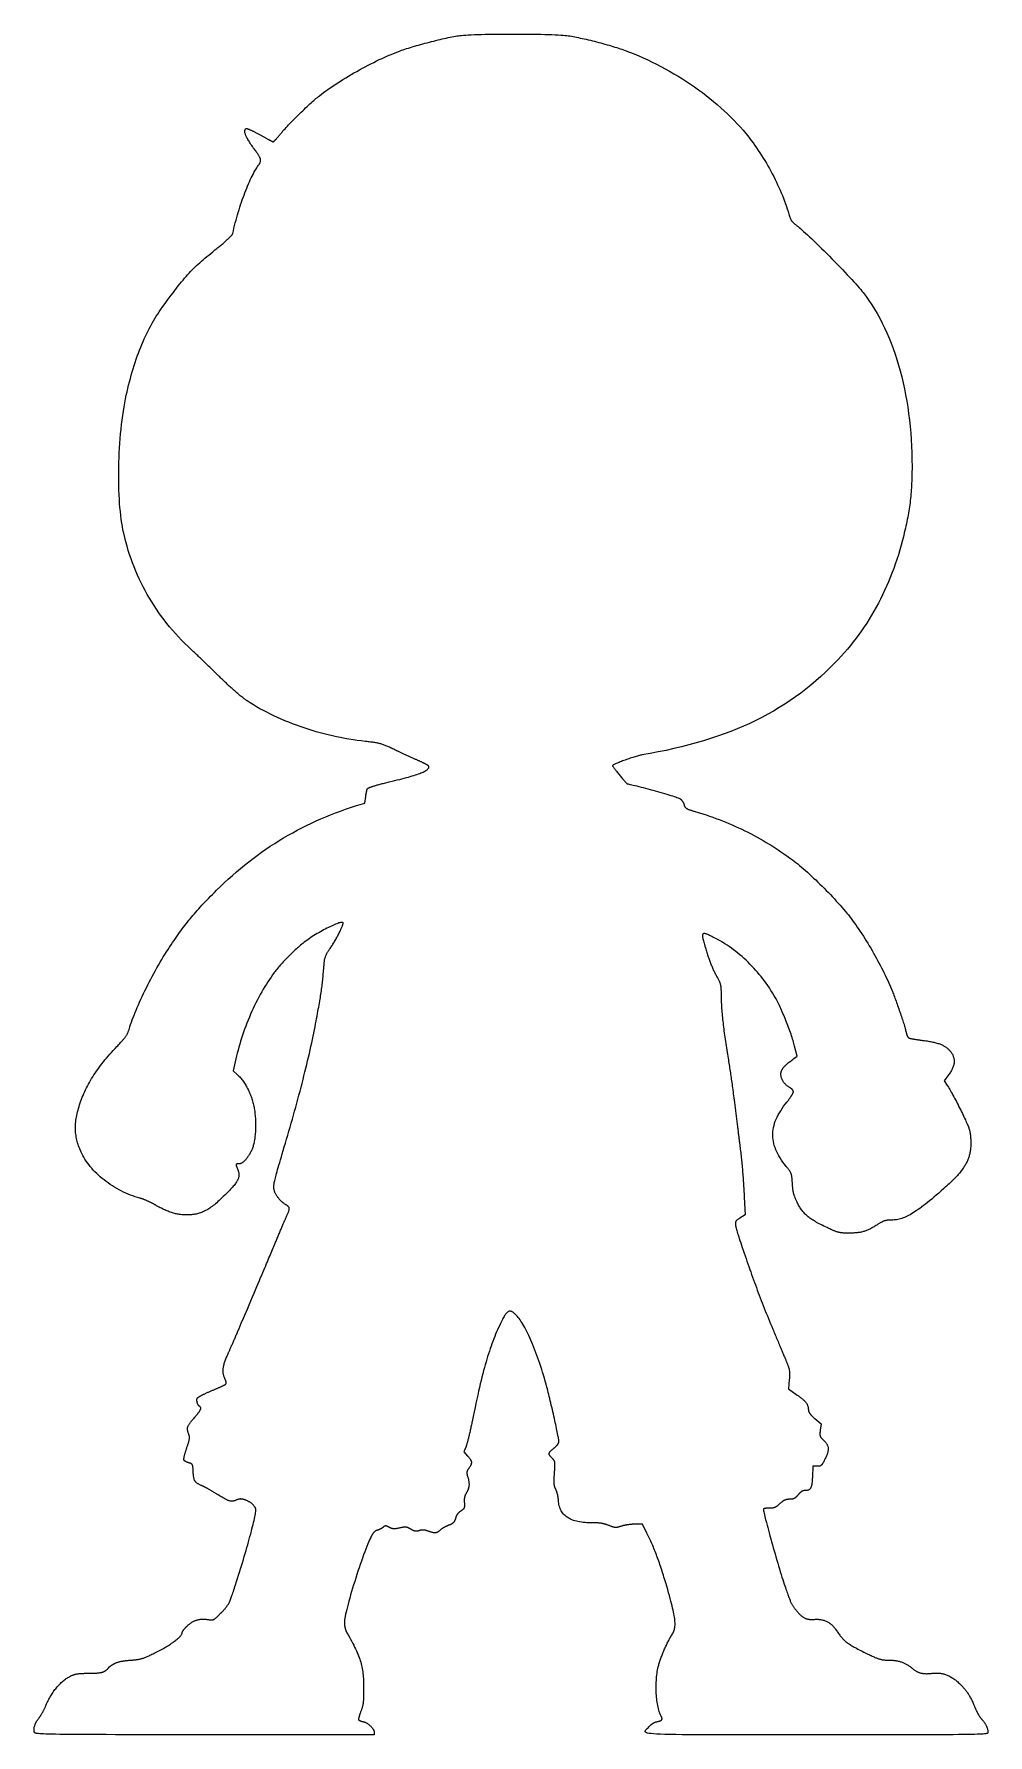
# Model space of a CAD drawing. Extents: x 81.6 to 137.6, y 127.7 to 227.6.
import ezdxf

# ---------------------------------------------------------------- set-up
doc = ezdxf.new("R2010")
doc.units = 0
doc.layers.add('LAYER_1', color=7, linetype='CONTINUOUS')

msp = doc.modelspace()

# ---------------------------------------------------------------- linework, layer by layer
at = {"layer": 'LAYER_1', "color": 7}
for points in [[(103.1, 226.64), (103.188, 226.671), (103.282, 226.703), (103.381, 226.736), (103.484, 226.77), (103.591, 226.804), (103.703, 226.838), (103.818, 226.873), (103.936, 226.908), (104.057, 226.943), (104.18, 226.978), (104.305, 227.013), (104.432, 227.047), (104.56, 227.082), (104.688, 227.116), (104.817, 227.15), (104.946, 227.183), (105.074, 227.215), (105.202, 227.246), (105.328, 227.277), (105.453, 227.306), (105.575, 227.335), (105.696, 227.362), (105.813, 227.388), (105.927, 227.413), (106.038, 227.436), (106.144, 227.457), (106.247, 227.477), (106.344, 227.495), (106.437, 227.511), (106.523, 227.525), (106.604, 227.537)], [(106.604, 227.537), (106.699, 227.548), (106.815, 227.559), (106.951, 227.569), (107.105, 227.578), (107.276, 227.586), (107.463, 227.593), (107.665, 227.6), (107.878, 227.606), (108.103, 227.611), (108.338, 227.616), (108.58, 227.62), (108.83, 227.623), (109.085, 227.625), (109.343, 227.626), (109.604, 227.627), (109.866, 227.627), (110.127, 227.626), (110.386, 227.625), (110.641, 227.622), (110.892, 227.619), (111.136, 227.615), (111.372, 227.611), (111.598, 227.606), (111.814, 227.6), (112.018, 227.593), (112.207, 227.585), (112.381, 227.577), (112.539, 227.568), (112.678, 227.558), (112.798, 227.548), (112.896, 227.536)], [(112.896, 227.536), (112.979, 227.524), (113.068, 227.511), (113.161, 227.495), (113.258, 227.478), (113.359, 227.459), (113.464, 227.439), (113.572, 227.417), (113.684, 227.393), (113.798, 227.369), (113.914, 227.343), (114.032, 227.316), (114.152, 227.288), (114.274, 227.258), (114.396, 227.229), (114.519, 227.198), (114.642, 227.166), (114.766, 227.134), (114.889, 227.101), (115.011, 227.068), (115.133, 227.035), (115.253, 227.001), (115.371, 226.967), (115.488, 226.932), (115.602, 226.898), (115.714, 226.864), (115.823, 226.83), (115.928, 226.796), (116.03, 226.762), (116.128, 226.729), (116.222, 226.696), (116.311, 226.664)], [(98.363, 224.003), (98.48, 224.094), (98.603, 224.187), (98.731, 224.281), (98.864, 224.376), (99.001, 224.471), (99.143, 224.568), (99.289, 224.664), (99.438, 224.761), (99.59, 224.858), (99.745, 224.955), (99.903, 225.052), (100.063, 225.148), (100.225, 225.243), (100.389, 225.338), (100.554, 225.432), (100.72, 225.524), (100.886, 225.615), (101.053, 225.704), (101.22, 225.792), (101.386, 225.877), (101.552, 225.961), (101.717, 226.042), (101.88, 226.121), (102.042, 226.197), (102.202, 226.27), (102.359, 226.34), (102.514, 226.408), (102.666, 226.471), (102.814, 226.531), (102.959, 226.587), (103.1, 226.64)], [(116.311, 226.664), (116.579, 226.562), (116.847, 226.455), (117.113, 226.344), (117.378, 226.228), (117.642, 226.107), (117.904, 225.982), (118.164, 225.853), (118.422, 225.719), (118.678, 225.582), (118.932, 225.44), (119.183, 225.295), (119.431, 225.146), (119.677, 224.994), (119.919, 224.838), (120.159, 224.678), (120.394, 224.516), (120.627, 224.35), (120.855, 224.181), (121.08, 224.01), (121.3, 223.836), (121.517, 223.659), (121.729, 223.479), (121.936, 223.298), (122.138, 223.114), (122.336, 222.927), (122.528, 222.739), (122.716, 222.549), (122.897, 222.357), (123.073, 222.164), (123.244, 221.968), (123.408, 221.772)], [(96.072, 221.753), (96.116, 221.808), (96.166, 221.866), (96.22, 221.928), (96.279, 221.994), (96.342, 222.063), (96.408, 222.135), (96.478, 222.21), (96.551, 222.287), (96.626, 222.366), (96.705, 222.446), (96.785, 222.529), (96.867, 222.612), (96.951, 222.696), (97.035, 222.781), (97.121, 222.866), (97.208, 222.95), (97.294, 223.035), (97.381, 223.118), (97.467, 223.201), (97.553, 223.282), (97.637, 223.362), (97.721, 223.44), (97.803, 223.515), (97.882, 223.588), (97.96, 223.659), (98.035, 223.726), (98.108, 223.789), (98.177, 223.849), (98.243, 223.905), (98.305, 223.956), (98.363, 224.003)], [(94.582, 220.801), (94.53, 220.873), (94.479, 220.943), (94.431, 221.011), (94.386, 221.078), (94.342, 221.142), (94.302, 221.204), (94.263, 221.263), (94.227, 221.321), (94.193, 221.377), (94.162, 221.431), (94.133, 221.482), (94.107, 221.532), (94.083, 221.579), (94.061, 221.624), (94.042, 221.668), (94.025, 221.709), (94.011, 221.748), (93.999, 221.784), (93.989, 221.819), (93.982, 221.852), (93.977, 221.882), (93.975, 221.911), (93.975, 221.937), (93.978, 221.961), (93.983, 221.983), (93.99, 222.003), (94, 222.021), (94.012, 222.036), (94.027, 222.049), (94.044, 222.061), (94.063, 222.07)], [(94.063, 222.07), (94.069, 222.071), (94.077, 222.071), (94.087, 222.07), (94.099, 222.068), (94.112, 222.065), (94.127, 222.061), (94.144, 222.056), (94.162, 222.05), (94.181, 222.043), (94.203, 222.035), (94.225, 222.027), (94.249, 222.017), (94.274, 222.006), (94.3, 221.995), (94.327, 221.983), (94.356, 221.97), (94.385, 221.956), (94.416, 221.942), (94.447, 221.927), (94.48, 221.911), (94.513, 221.895), (94.546, 221.878), (94.581, 221.86), (94.616, 221.842), (94.652, 221.823), (94.688, 221.804), (94.725, 221.784), (94.762, 221.764), (94.8, 221.743), (94.837, 221.722), (94.875, 221.701)], [(94.875, 221.701), (94.913, 221.68), (94.951, 221.658), (94.988, 221.638), (95.025, 221.617), (95.061, 221.597), (95.097, 221.577), (95.132, 221.558), (95.166, 221.539), (95.2, 221.521), (95.233, 221.503), (95.265, 221.485), (95.296, 221.469), (95.326, 221.452), (95.355, 221.437), (95.383, 221.422), (95.41, 221.408), (95.436, 221.394), (95.461, 221.381), (95.484, 221.369), (95.506, 221.358), (95.527, 221.348), (95.546, 221.338), (95.564, 221.33), (95.58, 221.322), (95.595, 221.315), (95.608, 221.309), (95.619, 221.304), (95.628, 221.301), (95.636, 221.298), (95.642, 221.296), (95.646, 221.296)], [(95.646, 221.296), (95.649, 221.296), (95.653, 221.298), (95.659, 221.301), (95.665, 221.306), (95.672, 221.311), (95.68, 221.318), (95.689, 221.325), (95.698, 221.334), (95.709, 221.344), (95.72, 221.355), (95.732, 221.366), (95.744, 221.379), (95.758, 221.393), (95.771, 221.407), (95.786, 221.422), (95.801, 221.438), (95.816, 221.455), (95.832, 221.473), (95.849, 221.491), (95.865, 221.51), (95.883, 221.529), (95.9, 221.55), (95.918, 221.57), (95.937, 221.592), (95.955, 221.614), (95.974, 221.636), (95.993, 221.659), (96.013, 221.682), (96.032, 221.705), (96.052, 221.729), (96.072, 221.753)], [(123.408, 221.772), (123.515, 221.639), (123.621, 221.503), (123.727, 221.365), (123.831, 221.224), (123.933, 221.081), (124.035, 220.936), (124.135, 220.79), (124.233, 220.641), (124.33, 220.491), (124.426, 220.339), (124.52, 220.186), (124.612, 220.032), (124.702, 219.876), (124.79, 219.72), (124.877, 219.562), (124.961, 219.404), (125.043, 219.246), (125.123, 219.087), (125.201, 218.927), (125.276, 218.768), (125.35, 218.608), (125.42, 218.448), (125.488, 218.289), (125.554, 218.13), (125.617, 217.972), (125.677, 217.814), (125.734, 217.656), (125.789, 217.5), (125.84, 217.345), (125.888, 217.191), (125.934, 217.038)], [(93.27, 215.898), (93.306, 216.056), (93.343, 216.214), (93.382, 216.371), (93.422, 216.528), (93.464, 216.684), (93.506, 216.839), (93.55, 216.992), (93.595, 217.145), (93.641, 217.296), (93.688, 217.446), (93.735, 217.594), (93.784, 217.739), (93.833, 217.883), (93.883, 218.024), (93.934, 218.163), (93.986, 218.3), (94.037, 218.433), (94.09, 218.564), (94.142, 218.691), (94.195, 218.816), (94.249, 218.936), (94.302, 219.053), (94.356, 219.167), (94.41, 219.276), (94.463, 219.381), (94.517, 219.482), (94.571, 219.578), (94.624, 219.67), (94.677, 219.757), (94.73, 219.838), (94.782, 219.915)], [(94.782, 219.915), (94.801, 219.942), (94.818, 219.967), (94.834, 219.992), (94.848, 220.015), (94.86, 220.039), (94.872, 220.061), (94.881, 220.083), (94.889, 220.105), (94.896, 220.127), (94.901, 220.148), (94.904, 220.17), (94.905, 220.192), (94.905, 220.214), (94.904, 220.237), (94.9, 220.26), (94.895, 220.283), (94.887, 220.308), (94.878, 220.333), (94.868, 220.36), (94.855, 220.387), (94.84, 220.416), (94.824, 220.447), (94.805, 220.478), (94.784, 220.512), (94.762, 220.547), (94.737, 220.584), (94.71, 220.623), (94.682, 220.664), (94.651, 220.707), (94.618, 220.753), (94.582, 220.801)], [(125.934, 217.038), (125.944, 217.004), (125.954, 216.971), (125.963, 216.94), (125.973, 216.91), (125.983, 216.882), (125.992, 216.855), (126.002, 216.829), (126.013, 216.804), (126.023, 216.78), (126.034, 216.757), (126.045, 216.735), (126.057, 216.714), (126.07, 216.693), (126.083, 216.672), (126.097, 216.652), (126.111, 216.632), (126.127, 216.613), (126.143, 216.593), (126.161, 216.574), (126.179, 216.554), (126.199, 216.535), (126.22, 216.515), (126.242, 216.495), (126.266, 216.474), (126.291, 216.453), (126.317, 216.431), (126.345, 216.408), (126.375, 216.385), (126.406, 216.361), (126.439, 216.335), (126.474, 216.309)], [(126.474, 216.309), (126.54, 216.258), (126.617, 216.194), (126.704, 216.118), (126.802, 216.031), (126.909, 215.933), (127.025, 215.826), (127.148, 215.71), (127.278, 215.587), (127.414, 215.456), (127.555, 215.319), (127.701, 215.176), (127.85, 215.029), (128.002, 214.878), (128.156, 214.724), (128.311, 214.568), (128.466, 214.41), (128.621, 214.252), (128.775, 214.094), (128.927, 213.938), (129.076, 213.783), (129.221, 213.631), (129.361, 213.482), (129.497, 213.338), (129.626, 213.199), (129.748, 213.066), (129.863, 212.939), (129.969, 212.821), (130.066, 212.711), (130.153, 212.61), (130.229, 212.519), (130.293, 212.439)], [(89.035, 211.422), (89.171, 211.611), (89.301, 211.79), (89.425, 211.961), (89.544, 212.123), (89.658, 212.277), (89.767, 212.423), (89.872, 212.563), (89.974, 212.695), (90.072, 212.822), (90.167, 212.942), (90.26, 213.057), (90.351, 213.168), (90.44, 213.274), (90.528, 213.376), (90.615, 213.474), (90.701, 213.57), (90.788, 213.662), (90.875, 213.753), (90.963, 213.842), (91.052, 213.929), (91.142, 214.016), (91.235, 214.102), (91.33, 214.189), (91.428, 214.276), (91.529, 214.364), (91.634, 214.453), (91.743, 214.544), (91.856, 214.638), (91.975, 214.734), (92.098, 214.834), (92.227, 214.937)], [(92.227, 214.937), (92.285, 214.983), (92.341, 215.028), (92.396, 215.073), (92.45, 215.117), (92.502, 215.16), (92.553, 215.202), (92.603, 215.244), (92.651, 215.285), (92.698, 215.325), (92.744, 215.364), (92.788, 215.402), (92.83, 215.439), (92.871, 215.475), (92.91, 215.51), (92.947, 215.544), (92.982, 215.577), (93.016, 215.608), (93.048, 215.639), (93.078, 215.668), (93.106, 215.695), (93.132, 215.721), (93.155, 215.746), (93.177, 215.77), (93.197, 215.791), (93.214, 215.812), (93.229, 215.83), (93.242, 215.847), (93.253, 215.863), (93.261, 215.876), (93.267, 215.888), (93.27, 215.898)], [(130.293, 212.439), (130.468, 212.206), (130.639, 211.966), (130.804, 211.717), (130.964, 211.46), (131.12, 211.195), (131.27, 210.923), (131.414, 210.643), (131.554, 210.356), (131.688, 210.062), (131.816, 209.762), (131.939, 209.454), (132.057, 209.141), (132.169, 208.821), (132.275, 208.495), (132.376, 208.163), (132.471, 207.825), (132.56, 207.482), (132.643, 207.134), (132.721, 206.78), (132.792, 206.422), (132.857, 206.059), (132.917, 205.691), (132.97, 205.32), (133.017, 204.944), (133.058, 204.564), (133.092, 204.18), (133.12, 203.793), (133.142, 203.402), (133.157, 203.009), (133.166, 202.612), (133.168, 202.212)], [(86.976, 206.194), (87.018, 206.397), (87.062, 206.598), (87.108, 206.798), (87.156, 206.996), (87.205, 207.192), (87.256, 207.387), (87.31, 207.58), (87.364, 207.77), (87.421, 207.959), (87.479, 208.145), (87.539, 208.33), (87.601, 208.512), (87.664, 208.691), (87.729, 208.869), (87.795, 209.043), (87.863, 209.215), (87.932, 209.384), (88.003, 209.551), (88.075, 209.715), (88.148, 209.875), (88.223, 210.033), (88.299, 210.187), (88.376, 210.338), (88.454, 210.486), (88.534, 210.631), (88.615, 210.772), (88.697, 210.909), (88.78, 211.043), (88.864, 211.173), (88.949, 211.3), (89.035, 211.422)], [(86.864, 198.293), (86.824, 198.482), (86.787, 198.68), (86.753, 198.888), (86.722, 199.104), (86.694, 199.329), (86.669, 199.561), (86.647, 199.801), (86.627, 200.047), (86.611, 200.298), (86.598, 200.556), (86.587, 200.818), (86.579, 201.084), (86.575, 201.354), (86.573, 201.627), (86.574, 201.903), (86.578, 202.18), (86.585, 202.459), (86.594, 202.739), (86.607, 203.019), (86.622, 203.299), (86.64, 203.578), (86.661, 203.855), (86.685, 204.131), (86.712, 204.404), (86.741, 204.673), (86.773, 204.939), (86.808, 205.201), (86.846, 205.458), (86.887, 205.71), (86.93, 205.955), (86.976, 206.194)], [(133.168, 202.212), (133.167, 202.062), (133.166, 201.916), (133.164, 201.772), (133.16, 201.631), (133.156, 201.493), (133.152, 201.358), (133.146, 201.224), (133.139, 201.093), (133.132, 200.963), (133.123, 200.835), (133.114, 200.709), (133.103, 200.583), (133.092, 200.459), (133.079, 200.336), (133.065, 200.213), (133.051, 200.09), (133.035, 199.968), (133.018, 199.846), (133, 199.723), (132.98, 199.601), (132.959, 199.477), (132.938, 199.353), (132.914, 199.228), (132.89, 199.102), (132.864, 198.974), (132.837, 198.845), (132.809, 198.714), (132.779, 198.58), (132.747, 198.445), (132.715, 198.307), (132.681, 198.167)], [(90.846, 191.444), (90.649, 191.63), (90.457, 191.818), (90.269, 192.008), (90.087, 192.201), (89.908, 192.396), (89.734, 192.594), (89.565, 192.793), (89.4, 192.995), (89.24, 193.2), (89.085, 193.406), (88.934, 193.615), (88.787, 193.827), (88.645, 194.041), (88.508, 194.257), (88.375, 194.475), (88.247, 194.696), (88.123, 194.919), (88.004, 195.144), (87.889, 195.372), (87.779, 195.602), (87.673, 195.835), (87.572, 196.07), (87.475, 196.307), (87.383, 196.547), (87.295, 196.789), (87.212, 197.034), (87.134, 197.281), (87.06, 197.53), (86.99, 197.782), (86.925, 198.036), (86.864, 198.293)], [(132.681, 198.167), (132.607, 197.877), (132.53, 197.591), (132.449, 197.308), (132.364, 197.029), (132.277, 196.753), (132.185, 196.481), (132.09, 196.213), (131.991, 195.947), (131.888, 195.685), (131.782, 195.427), (131.672, 195.171), (131.558, 194.919), (131.44, 194.67), (131.318, 194.424), (131.193, 194.181), (131.063, 193.941), (130.93, 193.704), (130.793, 193.47), (130.652, 193.239), (130.506, 193.01), (130.357, 192.784), (130.204, 192.561), (130.046, 192.341), (129.885, 192.123), (129.719, 191.908), (129.549, 191.695), (129.375, 191.484), (129.197, 191.276), (129.014, 191.071), (128.827, 190.867), (128.636, 190.666)], [(92.56, 189.792), (92.506, 189.846), (92.45, 189.9), (92.394, 189.956), (92.336, 190.012), (92.278, 190.069), (92.219, 190.127), (92.159, 190.185), (92.099, 190.244), (92.038, 190.303), (91.977, 190.363), (91.916, 190.422), (91.855, 190.481), (91.794, 190.54), (91.733, 190.599), (91.672, 190.658), (91.612, 190.716), (91.552, 190.773), (91.494, 190.829), (91.436, 190.885), (91.378, 190.94), (91.322, 190.993), (91.267, 191.046), (91.214, 191.097), (91.162, 191.146), (91.111, 191.195), (91.062, 191.241), (91.015, 191.286), (90.969, 191.328), (90.926, 191.369), (90.885, 191.407), (90.846, 191.444)], [(128.636, 190.666), (128.365, 190.391), (128.089, 190.124), (127.808, 189.864), (127.522, 189.611), (127.231, 189.366), (126.934, 189.127), (126.632, 188.896), (126.325, 188.672), (126.011, 188.454), (125.692, 188.244), (125.366, 188.04), (125.034, 187.843), (124.695, 187.652), (124.35, 187.468), (123.998, 187.291), (123.639, 187.119), (123.273, 186.954), (122.9, 186.796), (122.519, 186.643), (122.13, 186.496), (121.734, 186.356), (121.33, 186.221), (120.917, 186.092), (120.496, 185.969), (120.067, 185.851), (119.629, 185.739), (119.182, 185.632), (118.726, 185.531), (118.262, 185.435), (117.787, 185.345), (117.304, 185.259)], [(94.113, 188.439), (94.083, 188.459), (94.05, 188.482), (94.015, 188.508), (93.978, 188.535), (93.938, 188.565), (93.897, 188.597), (93.854, 188.631), (93.81, 188.667), (93.763, 188.704), (93.715, 188.743), (93.666, 188.784), (93.616, 188.826), (93.564, 188.87), (93.512, 188.915), (93.458, 188.962), (93.404, 189.009), (93.348, 189.058), (93.293, 189.107), (93.236, 189.157), (93.18, 189.208), (93.123, 189.26), (93.065, 189.312), (93.008, 189.365), (92.951, 189.418), (92.894, 189.471), (92.837, 189.525), (92.78, 189.579), (92.724, 189.632), (92.669, 189.686), (92.614, 189.739), (92.56, 189.792)], [(101.062, 186.056), (100.82, 186.084), (100.577, 186.115), (100.334, 186.151), (100.091, 186.19), (99.848, 186.233), (99.606, 186.279), (99.364, 186.329), (99.123, 186.382), (98.882, 186.439), (98.643, 186.499), (98.404, 186.563), (98.167, 186.629), (97.931, 186.699), (97.697, 186.772), (97.465, 186.848), (97.234, 186.927), (97.006, 187.009), (96.78, 187.094), (96.556, 187.182), (96.334, 187.273), (96.116, 187.366), (95.9, 187.462), (95.687, 187.561), (95.478, 187.662), (95.272, 187.766), (95.069, 187.872), (94.87, 187.981), (94.675, 188.092), (94.483, 188.205), (94.296, 188.321), (94.113, 188.439)], [(102.868, 185.525), (102.796, 185.561), (102.728, 185.595), (102.662, 185.627), (102.599, 185.657), (102.539, 185.686), (102.481, 185.713), (102.426, 185.738), (102.372, 185.762), (102.319, 185.784), (102.268, 185.805), (102.218, 185.825), (102.168, 185.843), (102.12, 185.86), (102.071, 185.877), (102.023, 185.892), (101.975, 185.906), (101.926, 185.919), (101.876, 185.932), (101.826, 185.944), (101.774, 185.955), (101.721, 185.966), (101.667, 185.976), (101.61, 185.985), (101.552, 185.995), (101.491, 186.004), (101.427, 186.012), (101.361, 186.021), (101.292, 186.03), (101.219, 186.038), (101.142, 186.047), (101.062, 186.056)], [(104.113, 184.954), (104.078, 184.969), (104.041, 184.985), (104.003, 185.001), (103.964, 185.018), (103.924, 185.035), (103.884, 185.053), (103.842, 185.071), (103.801, 185.09), (103.758, 185.108), (103.715, 185.128), (103.672, 185.147), (103.629, 185.167), (103.585, 185.186), (103.541, 185.206), (103.497, 185.226), (103.454, 185.246), (103.41, 185.266), (103.367, 185.286), (103.324, 185.306), (103.282, 185.326), (103.24, 185.346), (103.198, 185.365), (103.158, 185.384), (103.118, 185.403), (103.079, 185.422), (103.041, 185.44), (103.004, 185.458), (102.968, 185.476), (102.933, 185.493), (102.9, 185.509), (102.868, 185.525)], [(104.792, 184.581), (104.79, 184.586), (104.786, 184.593), (104.781, 184.599), (104.774, 184.607), (104.765, 184.615), (104.754, 184.624), (104.742, 184.633), (104.729, 184.643), (104.714, 184.653), (104.698, 184.664), (104.68, 184.675), (104.661, 184.687), (104.641, 184.699), (104.619, 184.711), (104.596, 184.724), (104.573, 184.737), (104.548, 184.75), (104.522, 184.764), (104.495, 184.778), (104.467, 184.792), (104.438, 184.806), (104.409, 184.821), (104.379, 184.836), (104.347, 184.85), (104.316, 184.865), (104.283, 184.88), (104.25, 184.895), (104.217, 184.91), (104.183, 184.925), (104.148, 184.94), (104.113, 184.954)], [(117.304, 185.259), (117.26, 185.251), (117.21, 185.24), (117.157, 185.227), (117.099, 185.213), (117.038, 185.196), (116.973, 185.177), (116.905, 185.157), (116.835, 185.136), (116.764, 185.113), (116.69, 185.089), (116.616, 185.064), (116.541, 185.039), (116.466, 185.013), (116.391, 184.986), (116.317, 184.959), (116.244, 184.932), (116.172, 184.906), (116.103, 184.879), (116.035, 184.853), (115.971, 184.827), (115.91, 184.802), (115.853, 184.777), (115.8, 184.754), (115.751, 184.732), (115.708, 184.711), (115.67, 184.692), (115.638, 184.674), (115.612, 184.658), (115.594, 184.644), (115.582, 184.633), (115.578, 184.623)], [(102.465, 183.678), (102.627, 183.716), (102.783, 183.754), (102.932, 183.791), (103.075, 183.827), (103.211, 183.862), (103.342, 183.896), (103.466, 183.93), (103.585, 183.963), (103.697, 183.995), (103.803, 184.027), (103.904, 184.058), (103.999, 184.088), (104.088, 184.118), (104.172, 184.147), (104.25, 184.176), (104.322, 184.204), (104.389, 184.232), (104.451, 184.259), (104.507, 184.286), (104.558, 184.312), (104.604, 184.338), (104.645, 184.363), (104.68, 184.389), (104.711, 184.413), (104.737, 184.438), (104.758, 184.462), (104.774, 184.486), (104.785, 184.51), (104.792, 184.534), (104.794, 184.558), (104.792, 184.581)], [(115.578, 184.623), (115.58, 184.617), (115.588, 184.605), (115.599, 184.587), (115.615, 184.565), (115.635, 184.538), (115.658, 184.507), (115.685, 184.472), (115.714, 184.434), (115.745, 184.393), (115.779, 184.349), (115.815, 184.304), (115.852, 184.256), (115.891, 184.208), (115.93, 184.158), (115.97, 184.108), (116.01, 184.058), (116.051, 184.008), (116.09, 183.959), (116.129, 183.911), (116.167, 183.864), (116.204, 183.82), (116.239, 183.777), (116.272, 183.738), (116.303, 183.702), (116.33, 183.669), (116.355, 183.64), (116.377, 183.615), (116.395, 183.595), (116.409, 183.581), (116.419, 183.572), (116.424, 183.569)], [(101.083, 182.81), (101.085, 182.83), (101.088, 182.85), (101.09, 182.87), (101.093, 182.89), (101.096, 182.91), (101.099, 182.929), (101.102, 182.949), (101.105, 182.968), (101.108, 182.986), (101.111, 183.005), (101.114, 183.023), (101.118, 183.041), (101.121, 183.058), (101.124, 183.075), (101.128, 183.092), (101.131, 183.107), (101.134, 183.123), (101.137, 183.138), (101.141, 183.152), (101.144, 183.166), (101.147, 183.179), (101.15, 183.191), (101.154, 183.203), (101.157, 183.213), (101.16, 183.223), (101.163, 183.233), (101.166, 183.241), (101.169, 183.248), (101.171, 183.255), (101.174, 183.261), (101.177, 183.265)], [(101.177, 183.265), (101.183, 183.273), (101.191, 183.282), (101.203, 183.291), (101.216, 183.3), (101.232, 183.31), (101.251, 183.32), (101.272, 183.33), (101.295, 183.341), (101.321, 183.352), (101.349, 183.364), (101.379, 183.375), (101.412, 183.388), (101.447, 183.4), (101.485, 183.413), (101.525, 183.426), (101.567, 183.44), (101.611, 183.453), (101.658, 183.467), (101.707, 183.482), (101.758, 183.497), (101.811, 183.512), (101.867, 183.527), (101.925, 183.543), (101.985, 183.559), (102.047, 183.575), (102.111, 183.591), (102.178, 183.608), (102.246, 183.625), (102.317, 183.642), (102.39, 183.66), (102.465, 183.678)], [(116.424, 183.569), (116.452, 183.566), (116.495, 183.559), (116.553, 183.548), (116.622, 183.533), (116.704, 183.514), (116.796, 183.492), (116.899, 183.467), (117.009, 183.439), (117.128, 183.408), (117.252, 183.376), (117.383, 183.341), (117.517, 183.305), (117.656, 183.267), (117.796, 183.229), (117.938, 183.19), (118.08, 183.15), (118.221, 183.11), (118.361, 183.07), (118.498, 183.031), (118.63, 182.992), (118.758, 182.955), (118.88, 182.918), (118.995, 182.884), (119.101, 182.851), (119.199, 182.82), (119.286, 182.792), (119.362, 182.767), (119.426, 182.744), (119.476, 182.725), (119.512, 182.71), (119.533, 182.699)], [(92.315, 177.307), (92.544, 177.532), (92.776, 177.753), (93.01, 177.97), (93.246, 178.182), (93.485, 178.389), (93.726, 178.593), (93.969, 178.792), (94.214, 178.986), (94.462, 179.176), (94.712, 179.362), (94.964, 179.544), (95.218, 179.721), (95.475, 179.894), (95.734, 180.062), (95.995, 180.227), (96.259, 180.386), (96.524, 180.542), (96.792, 180.693), (97.063, 180.84), (97.336, 180.982), (97.611, 181.12), (97.888, 181.254), (98.167, 181.384), (98.449, 181.509), (98.733, 181.629), (99.02, 181.746), (99.309, 181.858), (99.6, 181.966), (99.893, 182.069), (100.189, 182.168), (100.487, 182.263)], [(100.487, 182.263), (101.037, 182.433), (101.083, 182.81)], [(119.533, 182.699), (119.543, 182.691), (119.553, 182.683), (119.563, 182.675), (119.572, 182.666), (119.582, 182.657), (119.592, 182.647), (119.602, 182.637), (119.612, 182.626), (119.621, 182.615), (119.631, 182.604), (119.64, 182.592), (119.65, 182.58), (119.659, 182.568), (119.668, 182.556), (119.677, 182.543), (119.686, 182.53), (119.694, 182.518), (119.703, 182.504), (119.711, 182.491), (119.718, 182.478), (119.726, 182.465), (119.733, 182.452), (119.74, 182.438), (119.746, 182.425), (119.753, 182.412), (119.758, 182.399), (119.764, 182.386), (119.769, 182.373), (119.774, 182.36), (119.778, 182.348), (119.781, 182.335)], [(119.781, 182.335), (119.787, 182.316), (119.793, 182.297), (119.799, 182.279), (119.806, 182.262), (119.813, 182.246), (119.82, 182.23), (119.828, 182.216), (119.836, 182.202), (119.846, 182.189), (119.856, 182.176), (119.867, 182.164), (119.88, 182.152), (119.894, 182.14), (119.909, 182.129), (119.925, 182.118), (119.943, 182.107), (119.963, 182.097), (119.985, 182.086), (120.008, 182.075), (120.034, 182.064), (120.062, 182.054), (120.091, 182.042), (120.124, 182.031), (120.158, 182.019), (120.195, 182.007), (120.235, 181.994), (120.278, 181.98), (120.323, 181.967), (120.372, 181.952), (120.423, 181.937), (120.478, 181.92)], [(120.478, 181.92), (120.676, 181.861), (120.874, 181.799), (121.07, 181.735), (121.265, 181.669), (121.46, 181.601), (121.653, 181.531), (121.845, 181.459), (122.037, 181.384), (122.227, 181.308), (122.416, 181.229), (122.605, 181.149), (122.792, 181.066), (122.978, 180.981), (123.163, 180.894), (123.347, 180.805), (123.53, 180.714), (123.712, 180.621), (123.893, 180.525), (124.073, 180.428), (124.251, 180.329), (124.429, 180.227), (124.605, 180.124), (124.781, 180.018), (124.955, 179.911), (125.128, 179.801), (125.301, 179.689), (125.472, 179.575), (125.641, 179.459), (125.81, 179.341), (125.978, 179.221), (126.144, 179.099)], [(126.144, 179.099), (126.243, 179.025), (126.346, 178.945), (126.452, 178.86), (126.561, 178.77), (126.673, 178.675), (126.788, 178.576), (126.905, 178.474), (127.024, 178.367), (127.145, 178.258), (127.267, 178.145), (127.39, 178.03), (127.513, 177.913), (127.637, 177.793), (127.762, 177.672), (127.886, 177.549), (128.009, 177.426), (128.132, 177.301), (128.253, 177.176), (128.373, 177.051), (128.492, 176.926), (128.608, 176.801), (128.722, 176.677), (128.833, 176.554), (128.942, 176.433), (129.047, 176.313), (129.148, 176.195), (129.245, 176.079), (129.339, 175.966), (129.427, 175.856), (129.511, 175.749), (129.59, 175.646)], [(89.562, 173.972), (89.65, 174.105), (89.737, 174.233), (89.821, 174.358), (89.904, 174.478), (89.985, 174.596), (90.065, 174.71), (90.145, 174.822), (90.223, 174.93), (90.301, 175.037), (90.379, 175.141), (90.456, 175.244), (90.534, 175.345), (90.612, 175.444), (90.69, 175.543), (90.77, 175.64), (90.85, 175.738), (90.931, 175.834), (91.014, 175.931), (91.098, 176.028), (91.185, 176.126), (91.273, 176.224), (91.363, 176.324), (91.456, 176.425), (91.552, 176.527), (91.651, 176.631), (91.752, 176.737), (91.857, 176.845), (91.966, 176.956), (92.078, 177.07), (92.194, 177.187), (92.315, 177.307)], [(99.755, 175.381), (99.75, 175.4), (99.737, 175.413), (99.716, 175.421), (99.687, 175.423), (99.651, 175.421), (99.608, 175.414), (99.558, 175.402), (99.502, 175.386), (99.441, 175.365), (99.375, 175.341), (99.303, 175.313), (99.228, 175.282), (99.148, 175.247), (99.065, 175.209), (98.978, 175.168), (98.889, 175.124), (98.798, 175.078), (98.705, 175.03), (98.61, 174.979), (98.514, 174.927), (98.418, 174.873), (98.321, 174.817), (98.225, 174.76), (98.129, 174.702), (98.034, 174.643), (97.941, 174.584), (97.85, 174.524), (97.761, 174.463), (97.675, 174.403), (97.592, 174.343), (97.512, 174.283)], [(99.024, 173.94), (99.056, 173.987), (99.088, 174.036), (99.121, 174.087), (99.153, 174.139), (99.186, 174.192), (99.219, 174.247), (99.252, 174.302), (99.284, 174.358), (99.317, 174.414), (99.348, 174.47), (99.38, 174.527), (99.411, 174.583), (99.441, 174.639), (99.47, 174.695), (99.498, 174.75), (99.526, 174.804), (99.552, 174.857), (99.577, 174.909), (99.601, 174.959), (99.624, 175.008), (99.645, 175.055), (99.664, 175.1), (99.682, 175.142), (99.698, 175.182), (99.713, 175.22), (99.725, 175.255), (99.735, 175.287), (99.744, 175.316), (99.75, 175.341), (99.753, 175.363), (99.755, 175.381)], [(129.59, 175.646), (129.68, 175.524), (129.771, 175.4), (129.861, 175.273), (129.951, 175.144), (130.041, 175.013), (130.131, 174.88), (130.22, 174.745), (130.309, 174.609), (130.397, 174.471), (130.484, 174.331), (130.571, 174.191), (130.657, 174.05), (130.741, 173.907), (130.825, 173.764), (130.908, 173.62), (130.989, 173.476), (131.07, 173.332), (131.149, 173.187), (131.226, 173.043), (131.302, 172.898), (131.377, 172.754), (131.449, 172.611), (131.52, 172.468), (131.589, 172.325), (131.657, 172.184), (131.722, 172.043), (131.785, 171.904), (131.846, 171.766), (131.904, 171.63), (131.961, 171.495), (132.014, 171.362)], [(87.197, 169.185), (87.233, 169.302), (87.273, 169.425), (87.317, 169.554), (87.365, 169.688), (87.417, 169.827), (87.473, 169.97), (87.533, 170.118), (87.595, 170.269), (87.661, 170.424), (87.73, 170.582), (87.802, 170.742), (87.877, 170.905), (87.954, 171.07), (88.033, 171.237), (88.115, 171.405), (88.198, 171.574), (88.283, 171.743), (88.37, 171.913), (88.458, 172.082), (88.547, 172.251), (88.638, 172.419), (88.729, 172.586), (88.821, 172.751), (88.914, 172.914), (89.007, 173.075), (89.1, 173.234), (89.193, 173.389), (89.286, 173.541), (89.379, 173.689), (89.471, 173.833), (89.562, 173.972)], [(97.512, 174.283), (97.449, 174.234), (97.385, 174.184), (97.322, 174.133), (97.259, 174.081), (97.196, 174.028), (97.133, 173.975), (97.07, 173.92), (97.008, 173.865), (96.946, 173.81), (96.884, 173.753), (96.822, 173.696), (96.761, 173.638), (96.7, 173.58), (96.639, 173.521), (96.579, 173.461), (96.519, 173.401), (96.46, 173.341), (96.402, 173.28), (96.344, 173.219), (96.287, 173.158), (96.23, 173.096), (96.174, 173.034), (96.119, 172.972), (96.065, 172.909), (96.011, 172.847), (95.959, 172.784), (95.907, 172.721), (95.856, 172.659), (95.806, 172.596), (95.757, 172.533), (95.709, 172.47)], [(98.622, 172.8), (98.627, 172.856), (98.631, 172.908), (98.635, 172.958), (98.639, 173.004), (98.644, 173.048), (98.648, 173.09), (98.653, 173.13), (98.658, 173.168), (98.663, 173.204), (98.669, 173.238), (98.676, 173.271), (98.683, 173.303), (98.691, 173.334), (98.699, 173.364), (98.709, 173.393), (98.719, 173.422), (98.73, 173.451), (98.742, 173.479), (98.755, 173.508), (98.77, 173.538), (98.785, 173.567), (98.802, 173.598), (98.821, 173.63), (98.84, 173.662), (98.861, 173.696), (98.884, 173.732), (98.909, 173.769), (98.935, 173.809), (98.962, 173.85), (98.992, 173.894), (99.024, 173.94)], [(121.637, 174.478), (121.555, 174.521), (121.478, 174.561), (121.407, 174.597), (121.34, 174.63), (121.278, 174.66), (121.222, 174.686), (121.169, 174.709), (121.122, 174.728), (121.078, 174.744), (121.039, 174.755), (121.004, 174.763), (120.974, 174.766), (120.947, 174.765), (120.924, 174.761), (120.905, 174.751), (120.89, 174.738), (120.878, 174.719), (120.87, 174.697), (120.865, 174.669), (120.864, 174.637), (120.865, 174.599), (120.87, 174.557), (120.877, 174.51), (120.887, 174.457), (120.9, 174.399), (120.916, 174.336), (120.934, 174.267), (120.954, 174.193), (120.977, 174.113), (121.002, 174.027), (121.029, 173.935)], [(121.029, 173.935), (121.051, 173.863), (121.073, 173.791), (121.094, 173.721), (121.116, 173.652), (121.138, 173.584), (121.159, 173.518), (121.181, 173.453), (121.203, 173.388), (121.225, 173.325), (121.247, 173.264), (121.268, 173.203), (121.29, 173.143), (121.312, 173.084), (121.335, 173.027), (121.357, 172.97), (121.379, 172.914), (121.402, 172.859), (121.424, 172.805), (121.447, 172.752), (121.47, 172.699), (121.493, 172.648), (121.517, 172.597), (121.54, 172.547), (121.564, 172.497), (121.588, 172.448), (121.612, 172.4), (121.637, 172.353), (121.661, 172.306), (121.686, 172.26), (121.712, 172.214), (121.737, 172.168)], [(125.144, 170.991), (125.058, 171.138), (124.971, 171.283), (124.881, 171.426), (124.789, 171.568), (124.695, 171.707), (124.599, 171.843), (124.501, 171.978), (124.401, 172.111), (124.299, 172.241), (124.195, 172.369), (124.09, 172.495), (123.982, 172.618), (123.873, 172.739), (123.762, 172.858), (123.649, 172.974), (123.535, 173.088), (123.419, 173.199), (123.301, 173.308), (123.182, 173.414), (123.061, 173.518), (122.939, 173.619), (122.815, 173.717), (122.689, 173.813), (122.562, 173.906), (122.434, 173.996), (122.304, 174.084), (122.173, 174.168), (122.041, 174.25), (121.907, 174.329), (121.773, 174.405), (121.637, 174.478)], [(95.709, 172.47), (95.614, 172.343), (95.521, 172.211), (95.427, 172.075), (95.335, 171.935), (95.243, 171.792), (95.153, 171.645), (95.063, 171.495), (94.975, 171.341), (94.888, 171.185), (94.802, 171.027), (94.718, 170.865), (94.635, 170.702), (94.554, 170.536), (94.474, 170.368), (94.396, 170.199), (94.32, 170.027), (94.246, 169.855), (94.174, 169.681), (94.104, 169.507), (94.036, 169.331), (93.97, 169.155), (93.907, 168.978), (93.846, 168.801), (93.787, 168.624), (93.732, 168.448), (93.678, 168.271), (93.628, 168.095), (93.58, 167.92), (93.535, 167.745), (93.493, 167.572), (93.455, 167.399)], [(98.139, 169.467), (98.168, 169.624), (98.197, 169.775), (98.224, 169.919), (98.249, 170.059), (98.274, 170.193), (98.297, 170.322), (98.32, 170.446), (98.341, 170.566), (98.361, 170.681), (98.38, 170.793), (98.398, 170.902), (98.415, 171.007), (98.431, 171.11), (98.447, 171.209), (98.461, 171.307), (98.475, 171.402), (98.488, 171.496), (98.501, 171.589), (98.513, 171.68), (98.524, 171.77), (98.535, 171.86), (98.545, 171.95), (98.555, 172.04), (98.564, 172.131), (98.573, 172.222), (98.582, 172.314), (98.59, 172.407), (98.599, 172.502), (98.607, 172.599), (98.615, 172.698), (98.622, 172.8)], [(121.737, 172.168), (121.755, 172.136), (121.773, 172.105), (121.789, 172.076), (121.804, 172.047), (121.818, 172.019), (121.832, 171.992), (121.844, 171.966), (121.855, 171.94), (121.866, 171.914), (121.876, 171.889), (121.885, 171.863), (121.894, 171.837), (121.901, 171.811), (121.908, 171.785), (121.914, 171.757), (121.92, 171.729), (121.925, 171.7), (121.93, 171.67), (121.934, 171.639), (121.937, 171.606), (121.94, 171.571), (121.943, 171.535), (121.945, 171.497), (121.947, 171.457), (121.949, 171.415), (121.95, 171.37), (121.951, 171.323), (121.952, 171.273), (121.952, 171.22), (121.953, 171.165), (121.953, 171.106)], [(121.953, 171.106), (121.953, 171.032), (121.955, 170.954), (121.957, 170.874), (121.96, 170.792), (121.964, 170.706), (121.968, 170.619), (121.973, 170.528), (121.979, 170.436), (121.986, 170.34), (121.993, 170.243), (122.002, 170.143), (122.01, 170.042), (122.02, 169.938), (122.03, 169.832), (122.042, 169.724), (122.053, 169.614), (122.066, 169.503), (122.079, 169.389), (122.093, 169.274), (122.107, 169.157), (122.122, 169.039), (122.138, 168.919), (122.154, 168.798), (122.171, 168.675), (122.189, 168.551), (122.208, 168.426), (122.226, 168.299), (122.246, 168.171), (122.266, 168.042), (122.287, 167.913), (122.308, 167.782)], [(126.274, 168.148), (126.254, 168.225), (126.232, 168.306), (126.208, 168.39), (126.182, 168.477), (126.154, 168.567), (126.124, 168.659), (126.093, 168.754), (126.06, 168.851), (126.026, 168.95), (125.99, 169.049), (125.954, 169.151), (125.916, 169.253), (125.877, 169.355), (125.838, 169.458), (125.798, 169.561), (125.757, 169.664), (125.715, 169.766), (125.674, 169.868), (125.631, 169.968), (125.589, 170.067), (125.547, 170.165), (125.505, 170.26), (125.462, 170.354), (125.421, 170.445), (125.379, 170.533), (125.338, 170.619), (125.298, 170.701), (125.258, 170.779), (125.219, 170.854), (125.181, 170.925), (125.144, 170.991)], [(132.014, 171.362), (132.043, 171.29), (132.072, 171.215), (132.102, 171.137), (132.132, 171.056), (132.163, 170.972), (132.195, 170.887), (132.227, 170.799), (132.259, 170.71), (132.291, 170.619), (132.324, 170.528), (132.356, 170.436), (132.388, 170.343), (132.42, 170.251), (132.451, 170.159), (132.482, 170.067), (132.513, 169.977), (132.542, 169.888), (132.571, 169.8), (132.599, 169.714), (132.626, 169.63), (132.652, 169.549), (132.677, 169.47), (132.7, 169.395), (132.722, 169.323), (132.742, 169.255), (132.761, 169.19), (132.778, 169.131), (132.793, 169.075), (132.806, 169.025), (132.817, 168.98), (132.826, 168.941)], [(86.467, 168.123), (86.515, 168.174), (86.561, 168.223), (86.605, 168.269), (86.646, 168.314), (86.686, 168.357), (86.723, 168.397), (86.758, 168.437), (86.791, 168.474), (86.822, 168.511), (86.852, 168.546), (86.88, 168.579), (86.906, 168.612), (86.93, 168.644), (86.953, 168.675), (86.975, 168.705), (86.995, 168.735), (87.015, 168.764), (87.033, 168.792), (87.05, 168.821), (87.065, 168.849), (87.08, 168.877), (87.095, 168.906), (87.108, 168.934), (87.121, 168.963), (87.133, 168.993), (87.144, 169.023), (87.156, 169.053), (87.166, 169.085), (87.177, 169.117), (87.187, 169.15), (87.197, 169.185)], [(96.437, 162.691), (96.506, 162.924), (96.574, 163.158), (96.642, 163.392), (96.709, 163.627), (96.776, 163.862), (96.842, 164.097), (96.907, 164.332), (96.972, 164.567), (97.036, 164.801), (97.098, 165.035), (97.16, 165.267), (97.221, 165.499), (97.281, 165.729), (97.34, 165.958), (97.398, 166.186), (97.455, 166.412), (97.51, 166.636), (97.565, 166.857), (97.618, 167.077), (97.669, 167.294), (97.72, 167.508), (97.769, 167.72), (97.816, 167.928), (97.862, 168.134), (97.907, 168.336), (97.949, 168.534), (97.991, 168.729), (98.03, 168.92), (98.068, 169.106), (98.104, 169.289), (98.139, 169.467)], [(132.826, 168.941), (132.829, 168.928), (132.832, 168.916), (132.835, 168.903), (132.838, 168.891), (132.842, 168.879), (132.845, 168.866), (132.849, 168.854), (132.853, 168.842), (132.857, 168.83), (132.862, 168.818), (132.866, 168.807), (132.87, 168.795), (132.875, 168.784), (132.88, 168.773), (132.884, 168.762), (132.889, 168.752), (132.894, 168.742), (132.899, 168.732), (132.904, 168.722), (132.909, 168.713), (132.914, 168.704), (132.919, 168.696), (132.924, 168.688), (132.929, 168.68), (132.934, 168.673), (132.939, 168.667), (132.944, 168.661), (132.949, 168.655), (132.953, 168.65), (132.958, 168.646), (132.963, 168.642)], [(84.275, 164.705), (84.311, 164.816), (84.35, 164.927), (84.39, 165.038), (84.433, 165.148), (84.478, 165.258), (84.525, 165.367), (84.574, 165.477), (84.625, 165.586), (84.679, 165.695), (84.735, 165.804), (84.793, 165.913), (84.853, 166.021), (84.916, 166.13), (84.981, 166.239), (85.048, 166.348), (85.118, 166.456), (85.19, 166.565), (85.265, 166.675), (85.342, 166.784), (85.422, 166.893), (85.504, 167.003), (85.588, 167.113), (85.676, 167.224), (85.765, 167.335), (85.858, 167.446), (85.952, 167.557), (86.05, 167.67), (86.15, 167.782), (86.253, 167.895), (86.358, 168.009), (86.467, 168.123)], [(126.224, 167.416), (126.421, 167.562), (126.274, 168.148)], [(132.963, 168.642), (132.968, 168.639), (132.976, 168.635), (132.986, 168.631), (132.997, 168.627), (133.011, 168.622), (133.026, 168.618), (133.043, 168.613), (133.061, 168.608), (133.082, 168.603), (133.103, 168.598), (133.127, 168.593), (133.151, 168.588), (133.177, 168.583), (133.205, 168.577), (133.233, 168.572), (133.263, 168.566), (133.294, 168.561), (133.326, 168.555), (133.359, 168.55), (133.393, 168.544), (133.428, 168.539), (133.464, 168.533), (133.5, 168.527), (133.537, 168.522), (133.575, 168.517), (133.613, 168.511), (133.652, 168.506), (133.692, 168.501), (133.732, 168.495), (133.772, 168.49), (133.812, 168.485)], [(133.812, 168.485), (133.893, 168.475), (133.972, 168.465), (134.048, 168.454), (134.121, 168.442), (134.193, 168.43), (134.262, 168.418), (134.329, 168.405), (134.394, 168.391), (134.457, 168.377), (134.517, 168.362), (134.576, 168.346), (134.633, 168.33), (134.688, 168.313), (134.741, 168.295), (134.792, 168.277), (134.841, 168.258), (134.889, 168.239), (134.934, 168.218), (134.979, 168.197), (135.021, 168.175), (135.062, 168.152), (135.102, 168.129), (135.139, 168.104), (135.176, 168.079), (135.211, 168.053), (135.245, 168.026), (135.277, 167.998), (135.308, 167.97), (135.338, 167.94), (135.367, 167.909), (135.394, 167.878)], [(93.455, 167.399), (93.303, 166.698), (93.549, 166.471)], [(122.308, 167.782), (122.327, 167.668), (122.345, 167.558), (122.363, 167.452), (122.38, 167.348), (122.396, 167.247), (122.412, 167.149), (122.427, 167.052), (122.442, 166.957), (122.456, 166.863), (122.471, 166.769), (122.485, 166.677), (122.499, 166.584), (122.512, 166.491), (122.526, 166.398), (122.54, 166.304), (122.553, 166.208), (122.567, 166.111), (122.581, 166.012), (122.595, 165.91), (122.609, 165.806), (122.623, 165.698), (122.638, 165.587), (122.653, 165.473), (122.669, 165.354), (122.685, 165.231), (122.701, 165.102), (122.718, 164.969), (122.736, 164.83), (122.755, 164.685), (122.774, 164.533), (122.794, 164.376)], [(125.468, 166.497), (125.468, 166.524), (125.47, 166.551), (125.472, 166.577), (125.476, 166.603), (125.481, 166.628), (125.487, 166.654), (125.495, 166.679), (125.503, 166.704), (125.514, 166.729), (125.526, 166.754), (125.539, 166.779), (125.554, 166.804), (125.571, 166.83), (125.589, 166.855), (125.609, 166.882), (125.631, 166.908), (125.655, 166.936), (125.681, 166.964), (125.709, 166.992), (125.739, 167.022), (125.771, 167.052), (125.805, 167.083), (125.842, 167.115), (125.881, 167.148), (125.922, 167.182), (125.966, 167.218), (126.012, 167.255), (126.061, 167.293), (126.113, 167.332), (126.167, 167.373), (126.224, 167.416)], [(135.394, 167.878), (135.428, 167.837), (135.458, 167.796), (135.487, 167.754), (135.513, 167.712), (135.537, 167.67), (135.558, 167.628), (135.577, 167.585), (135.593, 167.543), (135.607, 167.499), (135.619, 167.456), (135.629, 167.412), (135.636, 167.368), (135.64, 167.324), (135.642, 167.279), (135.642, 167.234), (135.639, 167.188), (135.634, 167.143), (135.627, 167.096), (135.617, 167.05), (135.605, 167.003), (135.59, 166.956), (135.573, 166.908), (135.554, 166.86), (135.532, 166.811), (135.508, 166.762), (135.481, 166.712), (135.452, 166.662), (135.421, 166.612), (135.387, 166.561), (135.351, 166.51), (135.313, 166.458)], [(93.549, 166.471), (93.592, 166.43), (93.634, 166.387), (93.677, 166.342), (93.718, 166.295), (93.759, 166.246), (93.8, 166.195), (93.84, 166.142), (93.879, 166.088), (93.918, 166.032), (93.956, 165.975), (93.993, 165.916), (94.03, 165.856), (94.066, 165.794), (94.1, 165.731), (94.134, 165.668), (94.167, 165.603), (94.199, 165.537), (94.23, 165.47), (94.26, 165.403), (94.289, 165.335), (94.316, 165.266), (94.343, 165.196), (94.368, 165.127), (94.392, 165.056), (94.414, 164.985), (94.435, 164.915), (94.455, 164.843), (94.474, 164.772), (94.491, 164.701), (94.506, 164.63), (94.52, 164.559)], [(126.01, 165.698), (125.979, 165.715), (125.948, 165.734), (125.918, 165.753), (125.889, 165.772), (125.861, 165.793), (125.834, 165.814), (125.807, 165.836), (125.781, 165.859), (125.756, 165.883), (125.732, 165.907), (125.709, 165.931), (125.687, 165.956), (125.665, 165.982), (125.645, 166.008), (125.626, 166.035), (125.607, 166.062), (125.59, 166.089), (125.574, 166.117), (125.558, 166.145), (125.544, 166.173), (125.531, 166.202), (125.52, 166.231), (125.509, 166.26), (125.499, 166.289), (125.491, 166.319), (125.484, 166.348), (125.478, 166.378), (125.474, 166.408), (125.47, 166.438), (125.468, 166.467), (125.468, 166.497)], [(135.313, 166.458), (135.054, 166.119), (135.24, 165.838)], [(125.827, 164.875), (125.847, 164.899), (125.866, 164.924), (125.886, 164.949), (125.904, 164.974), (125.923, 164.998), (125.941, 165.022), (125.959, 165.047), (125.976, 165.071), (125.993, 165.094), (126.01, 165.118), (126.026, 165.141), (126.041, 165.164), (126.056, 165.186), (126.07, 165.208), (126.084, 165.229), (126.097, 165.25), (126.11, 165.27), (126.121, 165.29), (126.132, 165.308), (126.143, 165.327), (126.152, 165.344), (126.161, 165.361), (126.169, 165.376), (126.176, 165.391), (126.182, 165.405), (126.188, 165.418), (126.192, 165.43), (126.196, 165.441), (126.198, 165.451), (126.2, 165.459), (126.2, 165.467)], [(126.2, 165.467), (126.2, 165.474), (126.199, 165.481), (126.198, 165.488), (126.196, 165.496), (126.194, 165.503), (126.191, 165.511), (126.188, 165.519), (126.184, 165.527), (126.18, 165.535), (126.176, 165.543), (126.171, 165.551), (126.166, 165.559), (126.16, 165.568), (126.154, 165.576), (126.148, 165.584), (126.141, 165.592), (126.134, 165.6), (126.127, 165.608), (126.119, 165.616), (126.111, 165.624), (126.103, 165.631), (126.095, 165.639), (126.086, 165.646), (126.077, 165.654), (126.068, 165.661), (126.059, 165.667), (126.049, 165.674), (126.04, 165.68), (126.03, 165.687), (126.02, 165.692), (126.01, 165.698)], [(135.24, 165.838), (135.273, 165.788), (135.308, 165.731), (135.346, 165.667), (135.387, 165.598), (135.43, 165.523), (135.475, 165.444), (135.521, 165.36), (135.569, 165.272), (135.619, 165.18), (135.669, 165.086), (135.72, 164.99), (135.771, 164.891), (135.823, 164.791), (135.875, 164.691), (135.926, 164.589), (135.977, 164.488), (136.027, 164.388), (136.077, 164.288), (136.125, 164.19), (136.171, 164.094), (136.216, 164), (136.258, 163.91), (136.299, 163.823), (136.337, 163.74), (136.372, 163.662), (136.404, 163.588), (136.433, 163.52), (136.459, 163.458), (136.48, 163.403), (136.498, 163.354), (136.512, 163.313)], [(84.402, 161.834), (84.36, 161.926), (84.32, 162.016), (84.283, 162.106), (84.248, 162.195), (84.216, 162.283), (84.187, 162.371), (84.16, 162.459), (84.136, 162.546), (84.114, 162.633), (84.095, 162.72), (84.078, 162.807), (84.064, 162.894), (84.053, 162.982), (84.044, 163.069), (84.037, 163.157), (84.033, 163.246), (84.032, 163.335), (84.033, 163.425), (84.037, 163.516), (84.043, 163.607), (84.051, 163.7), (84.063, 163.794), (84.076, 163.889), (84.092, 163.985), (84.111, 164.083), (84.132, 164.182), (84.156, 164.283), (84.182, 164.386), (84.21, 164.49), (84.241, 164.597), (84.275, 164.705)], [(94.52, 164.559), (94.534, 164.481), (94.546, 164.403), (94.558, 164.323), (94.568, 164.243), (94.577, 164.161), (94.585, 164.079), (94.592, 163.997), (94.598, 163.914), (94.603, 163.83), (94.607, 163.747), (94.609, 163.664), (94.611, 163.58), (94.612, 163.497), (94.611, 163.415), (94.609, 163.333), (94.607, 163.251), (94.603, 163.17), (94.598, 163.091), (94.592, 163.012), (94.585, 162.934), (94.577, 162.858), (94.569, 162.783), (94.559, 162.71), (94.548, 162.638), (94.536, 162.569), (94.522, 162.501), (94.508, 162.435), (94.493, 162.372), (94.477, 162.311), (94.46, 162.252), (94.442, 162.196)], [(122.794, 164.376), (122.803, 164.299), (122.813, 164.222), (122.823, 164.145), (122.833, 164.067), (122.843, 163.989), (122.852, 163.911), (122.862, 163.833), (122.872, 163.755), (122.882, 163.678), (122.892, 163.601), (122.901, 163.525), (122.911, 163.45), (122.92, 163.375), (122.929, 163.302), (122.938, 163.23), (122.947, 163.159), (122.956, 163.09), (122.965, 163.023), (122.973, 162.957), (122.981, 162.893), (122.989, 162.832), (122.996, 162.772), (123.004, 162.715), (123.011, 162.661), (123.017, 162.609), (123.023, 162.56), (123.029, 162.513), (123.035, 162.47), (123.04, 162.43), (123.045, 162.394), (123.049, 162.361)], [(125.781, 161.079), (125.68, 161.205), (125.586, 161.331), (125.499, 161.455), (125.419, 161.579), (125.345, 161.701), (125.279, 161.823), (125.219, 161.944), (125.166, 162.064), (125.12, 162.184), (125.08, 162.303), (125.048, 162.422), (125.022, 162.54), (125.003, 162.659), (124.991, 162.777), (124.985, 162.896), (124.987, 163.014), (124.995, 163.133), (125.01, 163.252), (125.032, 163.372), (125.061, 163.492), (125.096, 163.613), (125.139, 163.734), (125.188, 163.856), (125.244, 163.979), (125.307, 164.104), (125.376, 164.229), (125.453, 164.355), (125.536, 164.483), (125.626, 164.612), (125.723, 164.743), (125.827, 164.875)], [(136.512, 163.313), (136.527, 163.261), (136.541, 163.207), (136.554, 163.152), (136.565, 163.096), (136.576, 163.039), (136.585, 162.981), (136.594, 162.921), (136.601, 162.862), (136.607, 162.801), (136.612, 162.74), (136.616, 162.678), (136.619, 162.617), (136.621, 162.555), (136.621, 162.492), (136.621, 162.43), (136.619, 162.368), (136.616, 162.306), (136.613, 162.244), (136.608, 162.183), (136.602, 162.122), (136.595, 162.062), (136.587, 162.003), (136.577, 161.944), (136.567, 161.887), (136.556, 161.83), (136.543, 161.775), (136.53, 161.721), (136.515, 161.668), (136.5, 161.616), (136.483, 161.567), (136.465, 161.519)], [(94.442, 162.196), (94.425, 162.149), (94.407, 162.102), (94.388, 162.055), (94.367, 162.009), (94.345, 161.963), (94.322, 161.917), (94.298, 161.872), (94.273, 161.828), (94.248, 161.784), (94.221, 161.742), (94.194, 161.7), (94.166, 161.66), (94.138, 161.62), (94.109, 161.582), (94.08, 161.546), (94.051, 161.511), (94.021, 161.477), (93.991, 161.445), (93.962, 161.415), (93.932, 161.387), (93.903, 161.36), (93.873, 161.336), (93.844, 161.314), (93.816, 161.294), (93.787, 161.276), (93.76, 161.261), (93.733, 161.249), (93.706, 161.239), (93.681, 161.231), (93.656, 161.227), (93.632, 161.225)], [(95.694, 159.736), (95.69, 159.763), (95.686, 159.79), (95.683, 159.816), (95.681, 159.843), (95.68, 159.871), (95.68, 159.901), (95.682, 159.933), (95.685, 159.967), (95.689, 160.005), (95.695, 160.047), (95.703, 160.092), (95.712, 160.142), (95.724, 160.198), (95.738, 160.259), (95.754, 160.327), (95.773, 160.401), (95.794, 160.483), (95.818, 160.573), (95.845, 160.671), (95.875, 160.778), (95.908, 160.894), (95.944, 161.021), (95.984, 161.157), (96.027, 161.305), (96.073, 161.464), (96.124, 161.636), (96.178, 161.819), (96.236, 162.016), (96.299, 162.227), (96.365, 162.451), (96.437, 162.691)], [(123.049, 162.361), (123.06, 162.269), (123.072, 162.177), (123.083, 162.084), (123.094, 161.991), (123.105, 161.897), (123.115, 161.803), (123.125, 161.708), (123.136, 161.612), (123.146, 161.516), (123.155, 161.42), (123.165, 161.323), (123.174, 161.225), (123.183, 161.127), (123.192, 161.028), (123.201, 160.929), (123.209, 160.829), (123.218, 160.729), (123.226, 160.628), (123.234, 160.527), (123.241, 160.425), (123.249, 160.323), (123.256, 160.22), (123.263, 160.117), (123.27, 160.013), (123.277, 159.909), (123.283, 159.804), (123.289, 159.699), (123.295, 159.593), (123.301, 159.487), (123.307, 159.38), (123.312, 159.273)], [(87.815, 159.217), (87.677, 159.255), (87.54, 159.298), (87.402, 159.345), (87.265, 159.396), (87.129, 159.451), (86.993, 159.51), (86.858, 159.573), (86.724, 159.64), (86.592, 159.71), (86.461, 159.783), (86.332, 159.86), (86.205, 159.939), (86.08, 160.022), (85.957, 160.107), (85.837, 160.195), (85.719, 160.285), (85.604, 160.378), (85.492, 160.472), (85.384, 160.569), (85.278, 160.668), (85.177, 160.768), (85.079, 160.87), (84.985, 160.974), (84.896, 161.078), (84.811, 161.184), (84.73, 161.291), (84.654, 161.398), (84.583, 161.507), (84.518, 161.615), (84.457, 161.725), (84.402, 161.834)], [(93.632, 161.225), (93.612, 161.225), (93.594, 161.226), (93.577, 161.226), (93.561, 161.225), (93.547, 161.225), (93.534, 161.224), (93.522, 161.223), (93.511, 161.222), (93.502, 161.22), (93.493, 161.218), (93.486, 161.215), (93.48, 161.211), (93.475, 161.207), (93.471, 161.201), (93.468, 161.195), (93.467, 161.188), (93.466, 161.18), (93.467, 161.17), (93.468, 161.16), (93.471, 161.148), (93.474, 161.135), (93.479, 161.12), (93.484, 161.104), (93.491, 161.087), (93.498, 161.067), (93.506, 161.047), (93.516, 161.024), (93.526, 161), (93.537, 160.973), (93.549, 160.945), (93.561, 160.915)], [(126.142, 160.074), (126.139, 160.129), (126.136, 160.18), (126.133, 160.229), (126.13, 160.275), (126.127, 160.317), (126.124, 160.358), (126.12, 160.396), (126.116, 160.431), (126.112, 160.465), (126.107, 160.497), (126.102, 160.528), (126.096, 160.556), (126.089, 160.584), (126.082, 160.611), (126.074, 160.636), (126.065, 160.661), (126.055, 160.686), (126.044, 160.71), (126.032, 160.734), (126.019, 160.758), (126.004, 160.782), (125.989, 160.807), (125.972, 160.832), (125.953, 160.859), (125.934, 160.886), (125.912, 160.914), (125.889, 160.943), (125.865, 160.974), (125.839, 161.007), (125.811, 161.042), (125.781, 161.079)], [(136.465, 161.519), (136.445, 161.467), (136.423, 161.416), (136.4, 161.366), (136.377, 161.315), (136.352, 161.266), (136.326, 161.216), (136.298, 161.167), (136.269, 161.118), (136.239, 161.068), (136.207, 161.019), (136.173, 160.969), (136.138, 160.919), (136.101, 160.868), (136.062, 160.817), (136.021, 160.766), (135.977, 160.713), (135.932, 160.66), (135.885, 160.606), (135.835, 160.551), (135.783, 160.495), (135.729, 160.438), (135.672, 160.38), (135.612, 160.32), (135.55, 160.259), (135.486, 160.196), (135.418, 160.131), (135.347, 160.065), (135.274, 159.997), (135.198, 159.928), (135.118, 159.856), (135.035, 159.782)], [(93.561, 160.915), (93.578, 160.872), (93.594, 160.829), (93.607, 160.788), (93.617, 160.747), (93.626, 160.707), (93.632, 160.667), (93.635, 160.628), (93.636, 160.588), (93.635, 160.549), (93.63, 160.509), (93.623, 160.469), (93.613, 160.429), (93.601, 160.388), (93.585, 160.346), (93.566, 160.303), (93.545, 160.259), (93.52, 160.215), (93.492, 160.169), (93.46, 160.121), (93.425, 160.072), (93.387, 160.021), (93.345, 159.968), (93.3, 159.913), (93.251, 159.857), (93.198, 159.797), (93.141, 159.736), (93.081, 159.672), (93.017, 159.605), (92.948, 159.535), (92.876, 159.462), (92.799, 159.386)], [(126.444, 158.93), (126.422, 158.973), (126.402, 159.015), (126.383, 159.055), (126.365, 159.094), (126.348, 159.131), (126.332, 159.168), (126.316, 159.203), (126.302, 159.238), (126.288, 159.272), (126.276, 159.305), (126.264, 159.338), (126.253, 159.371), (126.242, 159.403), (126.232, 159.435), (126.223, 159.467), (126.215, 159.499), (126.207, 159.531), (126.2, 159.564), (126.193, 159.597), (126.187, 159.631), (126.181, 159.665), (126.176, 159.7), (126.171, 159.736), (126.166, 159.774), (126.162, 159.812), (126.158, 159.852), (126.155, 159.893), (126.151, 159.936), (126.148, 159.98), (126.145, 160.026), (126.142, 160.074)], [(88.728, 158.814), (88.701, 158.83), (88.672, 158.846), (88.643, 158.862), (88.614, 158.878), (88.584, 158.894), (88.553, 158.91), (88.522, 158.926), (88.49, 158.942), (88.459, 158.958), (88.427, 158.973), (88.395, 158.989), (88.362, 159.004), (88.33, 159.019), (88.298, 159.034), (88.266, 159.048), (88.233, 159.062), (88.202, 159.076), (88.17, 159.09), (88.139, 159.103), (88.108, 159.115), (88.078, 159.127), (88.048, 159.139), (88.019, 159.15), (87.99, 159.161), (87.962, 159.171), (87.935, 159.18), (87.909, 159.189), (87.884, 159.197), (87.86, 159.204), (87.837, 159.211), (87.815, 159.217)], [(92.799, 159.386), (92.715, 159.305), (92.634, 159.227), (92.555, 159.152), (92.479, 159.081), (92.404, 159.014), (92.331, 158.95), (92.26, 158.89), (92.191, 158.833), (92.123, 158.779), (92.056, 158.728), (91.991, 158.68), (91.926, 158.635), (91.863, 158.593), (91.8, 158.554), (91.738, 158.517), (91.676, 158.483), (91.614, 158.452), (91.552, 158.423), (91.491, 158.396), (91.429, 158.372), (91.367, 158.35), (91.304, 158.33), (91.241, 158.312), (91.177, 158.296), (91.112, 158.282), (91.046, 158.27), (90.979, 158.26), (90.91, 158.251), (90.84, 158.243), (90.768, 158.238), (90.694, 158.233)], [(96.393, 158.828), (96.36, 158.848), (96.328, 158.869), (96.296, 158.892), (96.264, 158.915), (96.232, 158.939), (96.201, 158.965), (96.171, 158.991), (96.141, 159.018), (96.111, 159.046), (96.082, 159.075), (96.054, 159.104), (96.026, 159.134), (95.999, 159.165), (95.973, 159.196), (95.948, 159.227), (95.923, 159.259), (95.9, 159.291), (95.877, 159.323), (95.856, 159.355), (95.835, 159.388), (95.816, 159.421), (95.798, 159.453), (95.781, 159.486), (95.765, 159.518), (95.751, 159.55), (95.738, 159.582), (95.726, 159.614), (95.716, 159.645), (95.707, 159.676), (95.7, 159.706), (95.694, 159.736)], [(123.312, 159.273), (123.363, 158.236), (123.055, 158.042)], [(135.035, 159.782), (134.882, 159.647), (134.735, 159.517), (134.593, 159.394), (134.456, 159.277), (134.323, 159.166), (134.196, 159.06), (134.073, 158.96), (133.954, 158.866), (133.84, 158.776), (133.729, 158.693), (133.623, 158.614), (133.52, 158.54), (133.42, 158.471), (133.323, 158.407), (133.229, 158.347), (133.138, 158.292), (133.05, 158.241), (132.964, 158.195), (132.88, 158.153), (132.798, 158.115), (132.718, 158.08), (132.64, 158.05), (132.563, 158.023), (132.487, 158), (132.412, 157.981), (132.338, 157.964), (132.265, 157.951), (132.192, 157.941), (132.119, 157.934), (132.046, 157.93), (131.974, 157.929)], [(90.694, 158.233), (90.633, 158.231), (90.572, 158.229), (90.512, 158.23), (90.451, 158.231), (90.391, 158.234), (90.331, 158.238), (90.271, 158.243), (90.211, 158.25), (90.152, 158.258), (90.092, 158.267), (90.032, 158.278), (89.971, 158.29), (89.911, 158.304), (89.85, 158.319), (89.789, 158.336), (89.728, 158.354), (89.666, 158.374), (89.604, 158.395), (89.541, 158.418), (89.477, 158.442), (89.413, 158.468), (89.349, 158.495), (89.283, 158.524), (89.217, 158.554), (89.15, 158.587), (89.082, 158.62), (89.014, 158.656), (88.944, 158.693), (88.873, 158.732), (88.801, 158.772), (88.728, 158.814)], [(95.762, 156.574), (95.786, 156.632), (95.811, 156.692), (95.836, 156.751), (95.861, 156.811), (95.886, 156.87), (95.911, 156.93), (95.936, 156.989), (95.961, 157.049), (95.986, 157.107), (96.011, 157.166), (96.035, 157.224), (96.059, 157.281), (96.083, 157.337), (96.107, 157.393), (96.13, 157.447), (96.153, 157.501), (96.175, 157.553), (96.197, 157.604), (96.218, 157.653), (96.239, 157.701), (96.259, 157.747), (96.278, 157.792), (96.297, 157.834), (96.315, 157.875), (96.331, 157.914), (96.347, 157.95), (96.362, 157.984), (96.376, 158.016), (96.389, 158.045), (96.401, 158.072), (96.412, 158.096)], [(96.412, 158.096), (96.435, 158.146), (96.456, 158.193), (96.475, 158.237), (96.493, 158.279), (96.51, 158.318), (96.525, 158.354), (96.538, 158.389), (96.55, 158.421), (96.561, 158.451), (96.569, 158.479), (96.577, 158.505), (96.582, 158.53), (96.587, 158.553), (96.589, 158.574), (96.59, 158.594), (96.59, 158.613), (96.588, 158.631), (96.584, 158.648), (96.579, 158.663), (96.572, 158.679), (96.564, 158.693), (96.554, 158.707), (96.542, 158.72), (96.529, 158.734), (96.515, 158.747), (96.498, 158.76), (96.48, 158.773), (96.461, 158.786), (96.44, 158.8), (96.417, 158.814), (96.393, 158.828)], [(123.055, 158.042), (123.021, 158.02), (122.988, 158), (122.958, 157.981), (122.931, 157.962), (122.906, 157.944), (122.883, 157.926), (122.863, 157.907), (122.845, 157.888), (122.83, 157.867), (122.817, 157.844), (122.807, 157.82), (122.799, 157.793), (122.795, 157.763), (122.792, 157.731), (122.793, 157.694), (122.796, 157.654), (122.802, 157.61), (122.811, 157.56), (122.823, 157.506), (122.838, 157.446), (122.855, 157.38), (122.876, 157.309), (122.899, 157.23), (122.926, 157.144), (122.955, 157.052), (122.988, 156.951), (123.023, 156.842), (123.062, 156.725), (123.104, 156.598), (123.149, 156.463), (123.197, 156.317)], [(128.178, 157.485), (128.079, 157.532), (127.984, 157.578), (127.892, 157.623), (127.805, 157.667), (127.722, 157.71), (127.642, 157.753), (127.565, 157.795), (127.492, 157.837), (127.422, 157.878), (127.356, 157.919), (127.292, 157.96), (127.231, 158.001), (127.173, 158.043), (127.117, 158.084), (127.064, 158.126), (127.013, 158.168), (126.965, 158.211), (126.918, 158.255), (126.874, 158.299), (126.831, 158.344), (126.79, 158.39), (126.75, 158.438), (126.712, 158.486), (126.675, 158.536), (126.64, 158.587), (126.605, 158.64), (126.572, 158.694), (126.539, 158.75), (126.507, 158.808), (126.475, 158.868), (126.444, 158.93)], [(129.46, 157.16), (129.409, 157.16), (129.361, 157.161), (129.315, 157.161), (129.271, 157.162), (129.229, 157.163), (129.189, 157.165), (129.15, 157.167), (129.113, 157.169), (129.077, 157.173), (129.042, 157.176), (129.007, 157.181), (128.974, 157.186), (128.94, 157.192), (128.907, 157.198), (128.874, 157.206), (128.84, 157.214), (128.807, 157.224), (128.772, 157.234), (128.737, 157.246), (128.701, 157.258), (128.663, 157.272), (128.624, 157.287), (128.584, 157.303), (128.541, 157.321), (128.497, 157.34), (128.451, 157.36), (128.402, 157.382), (128.35, 157.405), (128.296, 157.43), (128.239, 157.457), (128.178, 157.485)], [(131.099, 157.636), (131.043, 157.6), (130.989, 157.566), (130.936, 157.534), (130.884, 157.503), (130.833, 157.474), (130.783, 157.446), (130.734, 157.421), (130.686, 157.396), (130.638, 157.373), (130.59, 157.352), (130.543, 157.331), (130.496, 157.313), (130.449, 157.295), (130.402, 157.279), (130.355, 157.264), (130.307, 157.25), (130.259, 157.237), (130.21, 157.226), (130.16, 157.215), (130.11, 157.206), (130.058, 157.197), (130.006, 157.19), (129.952, 157.183), (129.897, 157.178), (129.84, 157.173), (129.781, 157.169), (129.721, 157.166), (129.659, 157.164), (129.595, 157.162), (129.529, 157.161), (129.46, 157.16)], [(131.974, 157.929), (131.939, 157.929), (131.906, 157.928), (131.874, 157.928), (131.843, 157.927), (131.814, 157.925), (131.785, 157.923), (131.758, 157.921), (131.731, 157.918), (131.705, 157.915), (131.68, 157.911), (131.655, 157.907), (131.631, 157.902), (131.607, 157.896), (131.583, 157.889), (131.559, 157.882), (131.535, 157.874), (131.511, 157.865), (131.487, 157.855), (131.462, 157.845), (131.437, 157.833), (131.411, 157.821), (131.385, 157.807), (131.358, 157.793), (131.33, 157.777), (131.301, 157.761), (131.27, 157.743), (131.239, 157.724), (131.206, 157.704), (131.172, 157.682), (131.136, 157.66), (131.099, 157.636)], [(93.641, 151.556), (93.772, 151.864), (93.897, 152.157), (94.015, 152.436), (94.127, 152.7), (94.233, 152.951), (94.334, 153.19), (94.43, 153.416), (94.521, 153.63), (94.607, 153.833), (94.688, 154.025), (94.766, 154.208), (94.839, 154.38), (94.908, 154.544), (94.974, 154.699), (95.036, 154.846), (95.095, 154.986), (95.151, 155.119), (95.205, 155.246), (95.256, 155.367), (95.305, 155.483), (95.351, 155.594), (95.396, 155.702), (95.44, 155.805), (95.482, 155.906), (95.523, 156.004), (95.564, 156.101), (95.604, 156.196), (95.643, 156.29), (95.682, 156.384), (95.722, 156.478), (95.762, 156.574)], [(123.197, 156.317), (123.252, 156.152), (123.307, 155.988), (123.362, 155.825), (123.417, 155.664), (123.472, 155.505), (123.526, 155.347), (123.581, 155.19), (123.636, 155.033), (123.691, 154.878), (123.746, 154.724), (123.801, 154.571), (123.856, 154.418), (123.912, 154.266), (123.967, 154.114), (124.024, 153.963), (124.08, 153.812), (124.137, 153.662), (124.194, 153.511), (124.252, 153.36), (124.31, 153.21), (124.368, 153.059), (124.428, 152.908), (124.487, 152.756), (124.548, 152.604), (124.609, 152.452), (124.671, 152.299), (124.733, 152.145), (124.796, 151.99), (124.861, 151.834), (124.925, 151.677), (124.991, 151.519)], [(109.99, 152.265), (109.946, 152.312), (109.905, 152.355), (109.864, 152.394), (109.826, 152.43), (109.789, 152.461), (109.753, 152.489), (109.719, 152.513), (109.686, 152.533), (109.653, 152.549), (109.622, 152.561), (109.591, 152.569), (109.561, 152.572), (109.532, 152.571), (109.503, 152.566), (109.474, 152.557), (109.445, 152.543), (109.417, 152.524), (109.388, 152.501), (109.359, 152.474), (109.33, 152.441), (109.3, 152.404), (109.27, 152.362), (109.239, 152.316), (109.207, 152.264), (109.174, 152.207), (109.14, 152.146), (109.105, 152.079), (109.069, 152.007), (109.031, 151.93), (108.992, 151.848), (108.951, 151.76)], [(111.722, 148.113), (111.675, 148.288), (111.626, 148.462), (111.576, 148.637), (111.525, 148.81), (111.472, 148.982), (111.418, 149.153), (111.363, 149.322), (111.307, 149.49), (111.25, 149.655), (111.193, 149.818), (111.134, 149.978), (111.076, 150.136), (111.016, 150.291), (110.957, 150.442), (110.897, 150.589), (110.837, 150.733), (110.777, 150.873), (110.717, 151.008), (110.657, 151.139), (110.598, 151.265), (110.538, 151.386), (110.48, 151.502), (110.422, 151.612), (110.364, 151.717), (110.308, 151.815), (110.252, 151.907), (110.197, 151.993), (110.143, 152.072), (110.091, 152.144), (110.04, 152.208), (109.99, 152.265)], [(93.003, 150.091), (93.016, 150.117), (93.029, 150.146), (93.043, 150.177), (93.058, 150.211), (93.074, 150.246), (93.09, 150.284), (93.108, 150.323), (93.126, 150.364), (93.145, 150.407), (93.164, 150.451), (93.184, 150.497), (93.205, 150.544), (93.226, 150.592), (93.248, 150.641), (93.27, 150.692), (93.292, 150.743), (93.315, 150.795), (93.338, 150.848), (93.361, 150.902), (93.385, 150.956), (93.408, 151.01), (93.432, 151.065), (93.455, 151.12), (93.479, 151.175), (93.503, 151.231), (93.526, 151.286), (93.55, 151.34), (93.573, 151.395), (93.596, 151.449), (93.619, 151.503), (93.641, 151.556)], [(108.951, 151.76), (108.889, 151.623), (108.828, 151.487), (108.769, 151.352), (108.711, 151.215), (108.655, 151.079), (108.6, 150.941), (108.547, 150.802), (108.494, 150.662), (108.442, 150.519), (108.391, 150.374), (108.341, 150.226), (108.292, 150.074), (108.243, 149.92), (108.194, 149.761), (108.146, 149.598), (108.098, 149.43), (108.05, 149.257), (108.002, 149.079), (107.954, 148.895), (107.906, 148.705), (107.857, 148.508), (107.808, 148.304), (107.759, 148.093), (107.709, 147.875), (107.658, 147.648), (107.606, 147.413), (107.553, 147.169), (107.5, 146.916), (107.445, 146.653), (107.388, 146.381), (107.331, 146.098)], [(124.991, 151.519), (125.026, 151.437), (125.06, 151.355), (125.094, 151.273), (125.128, 151.191), (125.162, 151.109), (125.196, 151.028), (125.23, 150.947), (125.264, 150.867), (125.297, 150.788), (125.329, 150.71), (125.361, 150.633), (125.393, 150.557), (125.424, 150.483), (125.455, 150.41), (125.484, 150.339), (125.513, 150.27), (125.541, 150.202), (125.569, 150.137), (125.595, 150.074), (125.62, 150.013), (125.645, 149.955), (125.668, 149.9), (125.69, 149.847), (125.71, 149.797), (125.73, 149.751), (125.748, 149.707), (125.765, 149.667), (125.78, 149.63), (125.794, 149.597), (125.806, 149.568), (125.817, 149.543)], [(92.795, 148.648), (92.779, 148.684), (92.765, 148.721), (92.753, 148.757), (92.742, 148.794), (92.732, 148.831), (92.723, 148.868), (92.716, 148.905), (92.711, 148.943), (92.707, 148.982), (92.704, 149.021), (92.703, 149.06), (92.703, 149.1), (92.705, 149.141), (92.708, 149.183), (92.713, 149.226), (92.72, 149.27), (92.727, 149.315), (92.737, 149.36), (92.748, 149.408), (92.76, 149.456), (92.774, 149.506), (92.79, 149.557), (92.807, 149.609), (92.826, 149.663), (92.846, 149.719), (92.869, 149.776), (92.892, 149.835), (92.917, 149.896), (92.944, 149.959), (92.973, 150.024), (93.003, 150.091)], [(125.817, 149.543), (125.832, 149.507), (125.846, 149.472), (125.859, 149.439), (125.871, 149.407), (125.883, 149.376), (125.894, 149.346), (125.904, 149.317), (125.913, 149.288), (125.922, 149.26), (125.93, 149.233), (125.937, 149.206), (125.943, 149.179), (125.949, 149.152), (125.954, 149.126), (125.959, 149.099), (125.962, 149.072), (125.966, 149.044), (125.968, 149.016), (125.971, 148.988), (125.972, 148.959), (125.973, 148.928), (125.974, 148.897), (125.974, 148.865), (125.973, 148.832), (125.972, 148.797), (125.971, 148.761), (125.969, 148.723), (125.967, 148.684), (125.965, 148.642), (125.962, 148.599), (125.958, 148.554)], [(92.005, 147.891), (92.045, 147.907), (92.084, 147.924), (92.124, 147.94), (92.163, 147.957), (92.201, 147.973), (92.239, 147.989), (92.277, 148.005), (92.313, 148.021), (92.349, 148.037), (92.385, 148.052), (92.419, 148.067), (92.453, 148.082), (92.485, 148.096), (92.517, 148.111), (92.547, 148.124), (92.577, 148.138), (92.605, 148.151), (92.632, 148.163), (92.658, 148.175), (92.682, 148.186), (92.705, 148.197), (92.727, 148.208), (92.747, 148.218), (92.765, 148.227), (92.782, 148.235), (92.797, 148.243), (92.81, 148.25), (92.821, 148.257), (92.831, 148.262), (92.839, 148.267), (92.844, 148.271)], [(92.844, 148.271), (92.85, 148.277), (92.856, 148.282), (92.861, 148.288), (92.865, 148.294), (92.869, 148.3), (92.873, 148.307), (92.876, 148.314), (92.878, 148.322), (92.88, 148.33), (92.882, 148.338), (92.883, 148.347), (92.884, 148.356), (92.884, 148.366), (92.883, 148.376), (92.882, 148.387), (92.881, 148.398), (92.879, 148.41), (92.876, 148.423), (92.873, 148.436), (92.87, 148.45), (92.865, 148.464), (92.861, 148.479), (92.856, 148.495), (92.85, 148.511), (92.844, 148.529), (92.837, 148.546), (92.83, 148.565), (92.822, 148.585), (92.813, 148.605), (92.804, 148.626), (92.795, 148.648)], [(112.428, 144.92), (112.427, 144.944), (112.423, 144.979), (112.416, 145.024), (112.407, 145.079), (112.396, 145.142), (112.383, 145.215), (112.367, 145.295), (112.35, 145.382), (112.331, 145.476), (112.311, 145.576), (112.289, 145.682), (112.265, 145.793), (112.241, 145.908), (112.215, 146.028), (112.188, 146.151), (112.16, 146.276), (112.132, 146.404), (112.102, 146.533), (112.073, 146.664), (112.043, 146.795), (112.012, 146.926), (111.982, 147.057), (111.951, 147.186), (111.921, 147.314), (111.891, 147.439), (111.861, 147.562), (111.832, 147.681), (111.803, 147.796), (111.775, 147.907), (111.748, 148.013), (111.722, 148.113)], [(125.958, 148.554), (125.917, 148.003), (126.43, 147.647)], [(91, 146.294), (91.039, 146.338), (91.075, 146.38), (91.109, 146.42), (91.141, 146.458), (91.171, 146.495), (91.198, 146.529), (91.224, 146.562), (91.248, 146.593), (91.27, 146.622), (91.291, 146.65), (91.309, 146.677), (91.325, 146.702), (91.34, 146.725), (91.353, 146.748), (91.364, 146.769), (91.373, 146.788), (91.381, 146.807), (91.387, 146.824), (91.391, 146.841), (91.394, 146.857), (91.395, 146.871), (91.395, 146.885), (91.393, 146.898), (91.389, 146.91), (91.384, 146.922), (91.378, 146.933), (91.37, 146.943), (91.361, 146.953), (91.35, 146.962), (91.338, 146.972), (91.325, 146.98)], [(91.325, 146.98), (91.313, 146.988), (91.301, 146.998), (91.29, 147.008), (91.279, 147.019), (91.268, 147.032), (91.258, 147.045), (91.248, 147.059), (91.239, 147.074), (91.23, 147.089), (91.222, 147.105), (91.214, 147.122), (91.207, 147.139), (91.2, 147.157), (91.193, 147.174), (91.188, 147.193), (91.182, 147.211), (91.178, 147.229), (91.174, 147.248), (91.171, 147.266), (91.168, 147.285), (91.166, 147.303), (91.165, 147.321), (91.164, 147.338), (91.165, 147.356), (91.166, 147.373), (91.168, 147.389), (91.17, 147.405), (91.174, 147.42), (91.178, 147.435), (91.183, 147.448), (91.189, 147.461)], [(91.189, 147.461), (91.194, 147.468), (91.2, 147.475), (91.208, 147.484), (91.218, 147.493), (91.23, 147.502), (91.244, 147.512), (91.26, 147.523), (91.277, 147.535), (91.296, 147.547), (91.316, 147.559), (91.338, 147.572), (91.362, 147.586), (91.387, 147.6), (91.413, 147.614), (91.44, 147.629), (91.469, 147.644), (91.498, 147.659), (91.529, 147.675), (91.561, 147.691), (91.594, 147.707), (91.628, 147.723), (91.663, 147.74), (91.698, 147.756), (91.734, 147.773), (91.771, 147.79), (91.809, 147.807), (91.847, 147.824), (91.886, 147.84), (91.925, 147.857), (91.965, 147.874), (92.005, 147.891)], [(126.43, 147.647), (126.477, 147.614), (126.523, 147.582), (126.566, 147.55), (126.607, 147.519), (126.646, 147.489), (126.684, 147.459), (126.719, 147.43), (126.752, 147.402), (126.783, 147.374), (126.813, 147.346), (126.84, 147.319), (126.866, 147.292), (126.89, 147.266), (126.913, 147.239), (126.934, 147.213), (126.953, 147.186), (126.971, 147.16), (126.987, 147.134), (127.001, 147.107), (127.015, 147.081), (127.027, 147.054), (127.037, 147.027), (127.046, 146.999), (127.055, 146.971), (127.061, 146.943), (127.067, 146.914), (127.072, 146.884), (127.075, 146.854), (127.077, 146.823), (127.079, 146.792), (127.079, 146.759)], [(90.684, 145.355), (90.672, 145.391), (90.66, 145.425), (90.65, 145.457), (90.64, 145.487), (90.632, 145.517), (90.625, 145.545), (90.619, 145.572), (90.615, 145.598), (90.612, 145.624), (90.611, 145.649), (90.611, 145.673), (90.612, 145.698), (90.615, 145.722), (90.62, 145.746), (90.627, 145.77), (90.635, 145.794), (90.645, 145.819), (90.657, 145.844), (90.671, 145.871), (90.686, 145.898), (90.704, 145.926), (90.724, 145.955), (90.745, 145.985), (90.769, 146.017), (90.795, 146.051), (90.824, 146.086), (90.854, 146.124), (90.887, 146.163), (90.922, 146.204), (90.96, 146.248), (91, 146.294)], [(107.331, 146.098), (107.317, 146.032), (107.304, 145.966), (107.29, 145.9), (107.276, 145.834), (107.262, 145.769), (107.248, 145.704), (107.234, 145.64), (107.22, 145.577), (107.206, 145.514), (107.192, 145.453), (107.178, 145.393), (107.164, 145.333), (107.15, 145.275), (107.137, 145.219), (107.124, 145.164), (107.111, 145.111), (107.098, 145.059), (107.085, 145.009), (107.073, 144.961), (107.061, 144.915), (107.049, 144.871), (107.038, 144.83), (107.027, 144.791), (107.017, 144.754), (107.007, 144.72), (106.997, 144.689), (106.988, 144.66), (106.979, 144.634), (106.972, 144.612), (106.964, 144.592), (106.957, 144.576)], [(127.079, 146.759), (127.08, 146.748), (127.081, 146.736), (127.083, 146.724), (127.085, 146.712), (127.089, 146.7), (127.093, 146.687), (127.098, 146.674), (127.103, 146.661), (127.11, 146.648), (127.117, 146.634), (127.125, 146.62), (127.134, 146.606), (127.143, 146.591), (127.154, 146.576), (127.165, 146.561), (127.177, 146.546), (127.19, 146.53), (127.203, 146.514), (127.217, 146.497), (127.232, 146.481), (127.248, 146.464), (127.265, 146.446), (127.283, 146.429), (127.301, 146.411), (127.32, 146.392), (127.34, 146.374), (127.361, 146.355), (127.383, 146.335), (127.405, 146.316), (127.428, 146.296), (127.452, 146.275)], [(127.452, 146.275), (127.826, 145.963), (127.779, 145.59)], [(90.566, 144.526), (90.583, 144.575), (90.599, 144.621), (90.614, 144.664), (90.628, 144.706), (90.641, 144.745), (90.652, 144.782), (90.663, 144.818), (90.673, 144.851), (90.683, 144.883), (90.691, 144.913), (90.698, 144.942), (90.705, 144.969), (90.71, 144.995), (90.715, 145.02), (90.719, 145.043), (90.722, 145.066), (90.725, 145.088), (90.727, 145.109), (90.727, 145.129), (90.728, 145.148), (90.727, 145.168), (90.726, 145.186), (90.724, 145.205), (90.721, 145.223), (90.718, 145.241), (90.714, 145.26), (90.709, 145.278), (90.704, 145.297), (90.698, 145.316), (90.691, 145.335), (90.684, 145.355)], [(127.779, 145.59), (127.775, 145.557), (127.771, 145.525), (127.768, 145.495), (127.765, 145.467), (127.762, 145.441), (127.76, 145.416), (127.759, 145.393), (127.758, 145.37), (127.758, 145.349), (127.759, 145.33), (127.76, 145.311), (127.762, 145.292), (127.765, 145.275), (127.769, 145.258), (127.773, 145.242), (127.778, 145.226), (127.785, 145.211), (127.792, 145.196), (127.8, 145.181), (127.81, 145.165), (127.82, 145.15), (127.832, 145.134), (127.844, 145.119), (127.858, 145.102), (127.873, 145.085), (127.89, 145.068), (127.907, 145.049), (127.926, 145.03), (127.947, 145.01), (127.969, 144.988), (127.992, 144.966)], [(127.992, 144.966), (128.022, 144.936), (128.05, 144.906), (128.076, 144.877), (128.1, 144.848), (128.123, 144.82), (128.143, 144.791), (128.162, 144.763), (128.179, 144.734), (128.193, 144.705), (128.206, 144.676), (128.217, 144.647), (128.226, 144.617), (128.234, 144.586), (128.239, 144.556), (128.242, 144.524), (128.244, 144.492), (128.244, 144.459), (128.242, 144.425), (128.238, 144.39), (128.232, 144.354), (128.224, 144.317), (128.215, 144.278), (128.204, 144.238), (128.19, 144.197), (128.176, 144.155), (128.159, 144.111), (128.14, 144.065), (128.12, 144.017), (128.097, 143.968), (128.073, 143.917), (128.048, 143.864)], [(90.403, 143.831), (90.401, 143.837), (90.4, 143.845), (90.399, 143.855), (90.399, 143.866), (90.399, 143.878), (90.4, 143.892), (90.402, 143.907), (90.404, 143.923), (90.406, 143.94), (90.409, 143.959), (90.413, 143.979), (90.417, 143.999), (90.421, 144.021), (90.426, 144.044), (90.431, 144.067), (90.437, 144.092), (90.443, 144.117), (90.45, 144.143), (90.457, 144.169), (90.464, 144.197), (90.472, 144.225), (90.48, 144.253), (90.488, 144.282), (90.497, 144.312), (90.506, 144.341), (90.515, 144.372), (90.525, 144.402), (90.535, 144.433), (90.545, 144.464), (90.556, 144.495), (90.566, 144.526)], [(106.957, 144.576), (106.836, 144.299), (107.068, 144.059)], [(107.068, 144.059), (107.094, 144.032), (107.118, 144.006), (107.14, 143.981), (107.161, 143.957), (107.18, 143.933), (107.198, 143.91), (107.214, 143.887), (107.228, 143.865), (107.241, 143.843), (107.253, 143.822), (107.263, 143.8), (107.271, 143.78), (107.278, 143.759), (107.283, 143.738), (107.286, 143.718), (107.288, 143.697), (107.289, 143.677), (107.288, 143.656), (107.286, 143.635), (107.282, 143.614), (107.276, 143.593), (107.269, 143.571), (107.261, 143.549), (107.251, 143.527), (107.24, 143.503), (107.227, 143.48), (107.213, 143.455), (107.197, 143.43), (107.18, 143.404), (107.161, 143.378), (107.141, 143.35)], [(112.03, 143.933), (112.006, 143.955), (111.984, 143.977), (111.964, 143.997), (111.945, 144.017), (111.929, 144.037), (111.913, 144.055), (111.9, 144.073), (111.888, 144.091), (111.879, 144.108), (111.871, 144.125), (111.864, 144.142), (111.86, 144.158), (111.857, 144.174), (111.856, 144.19), (111.858, 144.207), (111.86, 144.223), (111.865, 144.239), (111.872, 144.256), (111.88, 144.273), (111.891, 144.29), (111.903, 144.308), (111.917, 144.326), (111.934, 144.345), (111.952, 144.364), (111.972, 144.384), (111.994, 144.405), (112.018, 144.426), (112.044, 144.449), (112.073, 144.473), (112.103, 144.497), (112.135, 144.523)], [(112.135, 144.523), (112.153, 144.537), (112.17, 144.551), (112.187, 144.566), (112.203, 144.58), (112.219, 144.594), (112.234, 144.608), (112.249, 144.622), (112.263, 144.636), (112.276, 144.65), (112.289, 144.664), (112.302, 144.677), (112.314, 144.691), (112.325, 144.704), (112.336, 144.718), (112.346, 144.731), (112.356, 144.744), (112.365, 144.757), (112.374, 144.77), (112.382, 144.782), (112.389, 144.795), (112.396, 144.807), (112.402, 144.819), (112.407, 144.831), (112.412, 144.843), (112.416, 144.855), (112.42, 144.866), (112.423, 144.877), (112.425, 144.888), (112.427, 144.899), (112.428, 144.91), (112.428, 144.92)], [(90.686, 143.661), (90.673, 143.664), (90.66, 143.668), (90.647, 143.672), (90.635, 143.676), (90.622, 143.681), (90.61, 143.685), (90.598, 143.69), (90.586, 143.695), (90.574, 143.7), (90.562, 143.705), (90.551, 143.711), (90.54, 143.716), (90.529, 143.722), (90.518, 143.728), (90.508, 143.733), (90.498, 143.739), (90.488, 143.745), (90.479, 143.752), (90.47, 143.758), (90.462, 143.764), (90.454, 143.77), (90.447, 143.776), (90.44, 143.782), (90.433, 143.789), (90.427, 143.795), (90.422, 143.801), (90.417, 143.807), (90.412, 143.813), (90.409, 143.819), (90.405, 143.825), (90.403, 143.831)], [(90.949, 143.13), (90.947, 143.173), (90.945, 143.214), (90.943, 143.252), (90.941, 143.287), (90.939, 143.32), (90.937, 143.351), (90.934, 143.379), (90.932, 143.406), (90.929, 143.43), (90.925, 143.452), (90.922, 143.473), (90.917, 143.492), (90.913, 143.509), (90.908, 143.525), (90.902, 143.539), (90.895, 143.552), (90.888, 143.564), (90.88, 143.575), (90.871, 143.584), (90.862, 143.593), (90.851, 143.601), (90.84, 143.609), (90.827, 143.615), (90.814, 143.622), (90.799, 143.628), (90.784, 143.633), (90.767, 143.639), (90.748, 143.644), (90.729, 143.65), (90.708, 143.655), (90.686, 143.661)], [(91.448, 142.322), (91.409, 142.339), (91.371, 142.356), (91.337, 142.372), (91.304, 142.388), (91.273, 142.404), (91.244, 142.42), (91.217, 142.436), (91.191, 142.452), (91.168, 142.468), (91.146, 142.485), (91.125, 142.503), (91.107, 142.521), (91.089, 142.54), (91.073, 142.56), (91.059, 142.58), (91.045, 142.602), (91.033, 142.625), (91.022, 142.649), (91.012, 142.675), (91.003, 142.702), (90.995, 142.73), (90.987, 142.761), (90.981, 142.793), (90.975, 142.827), (90.97, 142.863), (90.965, 142.902), (90.961, 142.942), (90.958, 142.985), (90.955, 143.031), (90.952, 143.079), (90.949, 143.13)], [(107.141, 143.35), (107.128, 143.332), (107.115, 143.315), (107.104, 143.298), (107.093, 143.282), (107.083, 143.267), (107.074, 143.252), (107.065, 143.237), (107.057, 143.223), (107.05, 143.21), (107.044, 143.196), (107.039, 143.183), (107.034, 143.17), (107.03, 143.157), (107.027, 143.144), (107.024, 143.13), (107.022, 143.117), (107.021, 143.103), (107.02, 143.089), (107.02, 143.075), (107.021, 143.06), (107.022, 143.045), (107.024, 143.029), (107.027, 143.013), (107.03, 142.996), (107.033, 142.978), (107.038, 142.959), (107.043, 142.939), (107.048, 142.919), (107.054, 142.897), (107.061, 142.874), (107.068, 142.85)], [(112.168, 143.054), (112.172, 143.118), (112.176, 143.179), (112.18, 143.235), (112.184, 143.288), (112.187, 143.338), (112.189, 143.384), (112.191, 143.427), (112.193, 143.467), (112.194, 143.504), (112.194, 143.538), (112.194, 143.57), (112.194, 143.6), (112.192, 143.627), (112.19, 143.652), (112.188, 143.675), (112.184, 143.697), (112.18, 143.717), (112.175, 143.736), (112.169, 143.754), (112.163, 143.77), (112.156, 143.786), (112.147, 143.801), (112.138, 143.816), (112.128, 143.83), (112.117, 143.844), (112.105, 143.858), (112.092, 143.872), (112.078, 143.886), (112.063, 143.901), (112.047, 143.916), (112.03, 143.933)], [(112.249, 142.1), (112.238, 142.12), (112.228, 142.141), (112.219, 142.16), (112.211, 142.18), (112.203, 142.2), (112.195, 142.22), (112.188, 142.24), (112.182, 142.26), (112.176, 142.281), (112.171, 142.302), (112.166, 142.324), (112.162, 142.347), (112.158, 142.37), (112.155, 142.394), (112.152, 142.42), (112.15, 142.446), (112.148, 142.474), (112.146, 142.503), (112.146, 142.534), (112.145, 142.566), (112.145, 142.6), (112.146, 142.636), (112.147, 142.673), (112.148, 142.713), (112.15, 142.754), (112.152, 142.798), (112.154, 142.844), (112.157, 142.893), (112.16, 142.944), (112.164, 142.997), (112.168, 143.054)], [(127.592, 143.461), (127.336, 143.461), (127.315, 142.838)], [(128.048, 143.864), (128.03, 143.829), (128.014, 143.796), (127.998, 143.765), (127.983, 143.736), (127.969, 143.708), (127.955, 143.683), (127.942, 143.66), (127.929, 143.638), (127.916, 143.618), (127.904, 143.599), (127.892, 143.582), (127.881, 143.566), (127.869, 143.552), (127.857, 143.539), (127.846, 143.528), (127.834, 143.517), (127.822, 143.508), (127.809, 143.499), (127.797, 143.492), (127.784, 143.486), (127.77, 143.481), (127.756, 143.476), (127.741, 143.472), (127.726, 143.469), (127.71, 143.466), (127.693, 143.464), (127.675, 143.463), (127.656, 143.462), (127.636, 143.461), (127.614, 143.461), (127.592, 143.461)], [(92.342, 141.826), (92.31, 141.845), (92.278, 141.865), (92.245, 141.885), (92.213, 141.904), (92.18, 141.924), (92.147, 141.944), (92.113, 141.963), (92.08, 141.983), (92.047, 142.002), (92.014, 142.022), (91.981, 142.041), (91.948, 142.059), (91.915, 142.078), (91.883, 142.096), (91.851, 142.114), (91.82, 142.131), (91.789, 142.148), (91.759, 142.165), (91.729, 142.181), (91.7, 142.196), (91.672, 142.211), (91.645, 142.226), (91.618, 142.239), (91.593, 142.252), (91.569, 142.265), (91.545, 142.276), (91.523, 142.287), (91.502, 142.297), (91.483, 142.306), (91.465, 142.315), (91.448, 142.322)], [(107.068, 142.85), (107.079, 142.811), (107.09, 142.772), (107.1, 142.735), (107.109, 142.698), (107.117, 142.663), (107.124, 142.628), (107.13, 142.594), (107.135, 142.561), (107.139, 142.528), (107.143, 142.496), (107.145, 142.465), (107.147, 142.435), (107.148, 142.405), (107.148, 142.375), (107.147, 142.346), (107.144, 142.317), (107.141, 142.289), (107.138, 142.261), (107.133, 142.234), (107.127, 142.206), (107.12, 142.179), (107.113, 142.153), (107.104, 142.126), (107.094, 142.099), (107.084, 142.073), (107.073, 142.046), (107.06, 142.02), (107.047, 141.993), (107.032, 141.966), (107.017, 141.94), (107.001, 141.913)], [(112.4, 141.459), (112.399, 141.48), (112.397, 141.502), (112.395, 141.523), (112.393, 141.546), (112.39, 141.568), (112.388, 141.59), (112.384, 141.613), (112.381, 141.636), (112.377, 141.659), (112.373, 141.682), (112.369, 141.705), (112.365, 141.729), (112.36, 141.751), (112.355, 141.774), (112.35, 141.797), (112.345, 141.82), (112.339, 141.842), (112.333, 141.864), (112.328, 141.885), (112.322, 141.906), (112.315, 141.927), (112.309, 141.947), (112.303, 141.967), (112.296, 141.986), (112.29, 142.005), (112.283, 142.022), (112.276, 142.04), (112.27, 142.056), (112.263, 142.072), (112.256, 142.086), (112.249, 142.1)], [(126.864, 142.032), (126.852, 142.032), (126.839, 142.031), (126.827, 142.03), (126.815, 142.028), (126.802, 142.026), (126.79, 142.023), (126.778, 142.019), (126.765, 142.016), (126.753, 142.011), (126.741, 142.006), (126.728, 142.001), (126.716, 141.994), (126.703, 141.988), (126.691, 141.981), (126.678, 141.973), (126.666, 141.965), (126.653, 141.956), (126.641, 141.947), (126.628, 141.937), (126.615, 141.926), (126.602, 141.916), (126.59, 141.904), (126.577, 141.892), (126.564, 141.879), (126.551, 141.866), (126.538, 141.853), (126.525, 141.838), (126.512, 141.824), (126.498, 141.808), (126.485, 141.792), (126.472, 141.776)], [(127.315, 142.838), (127.313, 142.774), (127.31, 142.714), (127.307, 142.657), (127.304, 142.603), (127.3, 142.552), (127.295, 142.504), (127.29, 142.459), (127.284, 142.416), (127.277, 142.377), (127.27, 142.34), (127.262, 142.306), (127.253, 142.274), (127.244, 142.245), (127.233, 142.218), (127.221, 142.193), (127.209, 142.17), (127.195, 142.15), (127.18, 142.131), (127.164, 142.115), (127.147, 142.1), (127.128, 142.087), (127.108, 142.075), (127.087, 142.065), (127.065, 142.057), (127.041, 142.05), (127.015, 142.044), (126.988, 142.04), (126.96, 142.036), (126.929, 142.034), (126.897, 142.033), (126.864, 142.032)], [(93.473, 141.471), (93.444, 141.459), (93.416, 141.448), (93.389, 141.438), (93.363, 141.429), (93.338, 141.422), (93.313, 141.415), (93.288, 141.41), (93.264, 141.407), (93.239, 141.405), (93.215, 141.404), (93.19, 141.405), (93.164, 141.407), (93.138, 141.411), (93.111, 141.417), (93.082, 141.424), (93.053, 141.433), (93.022, 141.445), (92.99, 141.458), (92.955, 141.473), (92.919, 141.49), (92.881, 141.509), (92.84, 141.53), (92.797, 141.553), (92.751, 141.579), (92.703, 141.607), (92.651, 141.637), (92.596, 141.67), (92.538, 141.705), (92.476, 141.742), (92.411, 141.783), (92.342, 141.826)], [(93.999, 141.48), (93.977, 141.487), (93.956, 141.494), (93.935, 141.5), (93.916, 141.506), (93.897, 141.512), (93.879, 141.517), (93.862, 141.521), (93.844, 141.525), (93.828, 141.528), (93.812, 141.531), (93.796, 141.533), (93.78, 141.535), (93.765, 141.536), (93.75, 141.537), (93.735, 141.537), (93.72, 141.537), (93.706, 141.536), (93.691, 141.535), (93.676, 141.533), (93.661, 141.531), (93.646, 141.528), (93.631, 141.525), (93.615, 141.521), (93.599, 141.516), (93.583, 141.512), (93.566, 141.506), (93.549, 141.5), (93.531, 141.494), (93.512, 141.486), (93.493, 141.479), (93.473, 141.471)], [(94.627, 140.888), (94.626, 140.909), (94.623, 140.93), (94.619, 140.951), (94.613, 140.972), (94.606, 140.993), (94.597, 141.015), (94.587, 141.036), (94.575, 141.058), (94.562, 141.08), (94.547, 141.101), (94.532, 141.123), (94.514, 141.144), (94.496, 141.165), (94.477, 141.187), (94.456, 141.207), (94.434, 141.228), (94.411, 141.248), (94.387, 141.268), (94.362, 141.288), (94.336, 141.307), (94.309, 141.326), (94.282, 141.344), (94.253, 141.361), (94.224, 141.379), (94.193, 141.395), (94.163, 141.411), (94.131, 141.426), (94.099, 141.441), (94.066, 141.455), (94.032, 141.468), (93.999, 141.48)], [(106.873, 141.321), (106.875, 141.291), (106.877, 141.262), (106.878, 141.235), (106.879, 141.21), (106.88, 141.186), (106.88, 141.164), (106.88, 141.143), (106.88, 141.123), (106.879, 141.104), (106.877, 141.087), (106.875, 141.07), (106.872, 141.054), (106.869, 141.039), (106.865, 141.025), (106.86, 141.012), (106.855, 140.999), (106.848, 140.987), (106.841, 140.975), (106.833, 140.964), (106.824, 140.952), (106.815, 140.941), (106.804, 140.931), (106.792, 140.92), (106.78, 140.909), (106.766, 140.898), (106.751, 140.887), (106.735, 140.876), (106.718, 140.864), (106.7, 140.852), (106.68, 140.84), (106.659, 140.826)], [(107.001, 141.913), (106.99, 141.895), (106.98, 141.878), (106.971, 141.861), (106.961, 141.843), (106.953, 141.826), (106.944, 141.809), (106.937, 141.792), (106.929, 141.775), (106.922, 141.758), (106.916, 141.741), (106.91, 141.723), (106.904, 141.706), (106.899, 141.688), (106.894, 141.671), (106.89, 141.653), (106.886, 141.635), (106.883, 141.616), (106.88, 141.598), (106.877, 141.579), (106.874, 141.559), (106.872, 141.54), (106.871, 141.52), (106.87, 141.5), (106.869, 141.479), (106.868, 141.458), (106.868, 141.436), (106.868, 141.414), (106.869, 141.392), (106.87, 141.369), (106.871, 141.345), (106.873, 141.321)], [(114.444, 140.134), (114.317, 140.133), (114.194, 140.135), (114.076, 140.139), (113.961, 140.147), (113.851, 140.158), (113.745, 140.171), (113.643, 140.187), (113.545, 140.206), (113.451, 140.228), (113.361, 140.253), (113.276, 140.281), (113.194, 140.312), (113.117, 140.346), (113.043, 140.382), (112.974, 140.422), (112.908, 140.464), (112.847, 140.51), (112.789, 140.558), (112.736, 140.609), (112.686, 140.664), (112.641, 140.721), (112.599, 140.781), (112.561, 140.844), (112.527, 140.911), (112.498, 140.98), (112.472, 141.052), (112.45, 141.128), (112.431, 141.206), (112.417, 141.287), (112.407, 141.372), (112.4, 141.459)], [(124.768, 140.996), (124.75, 140.996), (124.732, 140.997), (124.714, 140.997), (124.697, 140.997), (124.68, 140.996), (124.664, 140.996), (124.648, 140.995), (124.632, 140.994), (124.618, 140.993), (124.603, 140.992), (124.589, 140.991), (124.576, 140.989), (124.563, 140.987), (124.551, 140.986), (124.539, 140.983), (124.528, 140.981), (124.517, 140.979), (124.507, 140.976), (124.498, 140.973), (124.489, 140.97), (124.481, 140.967), (124.474, 140.964), (124.468, 140.961), (124.462, 140.957), (124.457, 140.954), (124.452, 140.95), (124.449, 140.946), (124.446, 140.942), (124.444, 140.938), (124.442, 140.933), (124.442, 140.929)], [(125.391, 141.251), (125.367, 141.23), (125.343, 141.209), (125.321, 141.19), (125.3, 141.171), (125.279, 141.154), (125.259, 141.138), (125.239, 141.123), (125.221, 141.109), (125.202, 141.096), (125.184, 141.084), (125.166, 141.073), (125.149, 141.062), (125.132, 141.053), (125.115, 141.044), (125.098, 141.036), (125.08, 141.029), (125.063, 141.023), (125.046, 141.017), (125.028, 141.013), (125.01, 141.008), (124.991, 141.005), (124.973, 141.002), (124.953, 140.999), (124.933, 140.997), (124.912, 140.996), (124.89, 140.995), (124.868, 140.994), (124.845, 140.994), (124.82, 140.994), (124.795, 140.995), (124.768, 140.996)], [(125.977, 141.52), (125.955, 141.519), (125.934, 141.519), (125.913, 141.518), (125.893, 141.517), (125.874, 141.515), (125.854, 141.513), (125.836, 141.51), (125.817, 141.507), (125.799, 141.503), (125.781, 141.499), (125.764, 141.494), (125.746, 141.489), (125.729, 141.483), (125.712, 141.476), (125.695, 141.469), (125.678, 141.462), (125.661, 141.453), (125.643, 141.444), (125.626, 141.434), (125.609, 141.423), (125.591, 141.412), (125.573, 141.4), (125.555, 141.387), (125.536, 141.373), (125.517, 141.358), (125.497, 141.343), (125.477, 141.326), (125.457, 141.309), (125.435, 141.291), (125.413, 141.272), (125.391, 141.251)], [(126.472, 141.776), (126.455, 141.756), (126.44, 141.736), (126.424, 141.718), (126.409, 141.701), (126.395, 141.685), (126.381, 141.67), (126.367, 141.655), (126.353, 141.642), (126.339, 141.629), (126.326, 141.617), (126.312, 141.607), (126.299, 141.596), (126.286, 141.587), (126.272, 141.579), (126.258, 141.571), (126.244, 141.563), (126.23, 141.557), (126.216, 141.551), (126.201, 141.546), (126.186, 141.541), (126.17, 141.537), (126.154, 141.533), (126.137, 141.53), (126.12, 141.527), (126.102, 141.525), (126.083, 141.523), (126.064, 141.522), (126.044, 141.521), (126.023, 141.52), (126.001, 141.52), (125.977, 141.52)], [(93.435, 136.501), (93.494, 136.685), (93.553, 136.869), (93.612, 137.055), (93.67, 137.24), (93.728, 137.425), (93.785, 137.61), (93.84, 137.794), (93.895, 137.976), (93.949, 138.157), (94.001, 138.335), (94.052, 138.511), (94.102, 138.684), (94.15, 138.853), (94.196, 139.019), (94.241, 139.181), (94.283, 139.338), (94.324, 139.49), (94.363, 139.637), (94.399, 139.779), (94.433, 139.914), (94.465, 140.043), (94.494, 140.165), (94.521, 140.279), (94.545, 140.386), (94.566, 140.485), (94.584, 140.576), (94.599, 140.658), (94.611, 140.73), (94.62, 140.793), (94.625, 140.846), (94.627, 140.888)], [(102.471, 139.868), (102.45, 139.879), (102.431, 139.889), (102.412, 139.898), (102.395, 139.906), (102.378, 139.914), (102.362, 139.922), (102.348, 139.928), (102.334, 139.934), (102.32, 139.939), (102.308, 139.943), (102.296, 139.947), (102.284, 139.95), (102.274, 139.952), (102.263, 139.953), (102.253, 139.954), (102.244, 139.954), (102.234, 139.954), (102.225, 139.952), (102.216, 139.95), (102.207, 139.948), (102.198, 139.944), (102.189, 139.94), (102.181, 139.935), (102.172, 139.93), (102.162, 139.924), (102.153, 139.917), (102.143, 139.909), (102.133, 139.901), (102.122, 139.892), (102.111, 139.882), (102.1, 139.872)], [(105.923, 139.98), (105.907, 139.974), (105.891, 139.967), (105.874, 139.96), (105.857, 139.953), (105.84, 139.946), (105.823, 139.938), (105.806, 139.93), (105.789, 139.921), (105.772, 139.913), (105.754, 139.904), (105.737, 139.895), (105.72, 139.886), (105.703, 139.877), (105.686, 139.867), (105.669, 139.858), (105.652, 139.848), (105.636, 139.839), (105.62, 139.829), (105.604, 139.819), (105.589, 139.809), (105.574, 139.799), (105.559, 139.789), (105.545, 139.78), (105.531, 139.77), (105.517, 139.76), (105.505, 139.751), (105.492, 139.741), (105.481, 139.732), (105.47, 139.723), (105.459, 139.714), (105.45, 139.705)], [(106.38, 140.494), (106.374, 140.464), (106.367, 140.436), (106.359, 140.409), (106.352, 140.384), (106.345, 140.359), (106.337, 140.336), (106.329, 140.314), (106.32, 140.293), (106.312, 140.273), (106.302, 140.253), (106.292, 140.235), (106.282, 140.218), (106.271, 140.201), (106.26, 140.185), (106.248, 140.17), (106.235, 140.156), (106.221, 140.142), (106.206, 140.128), (106.191, 140.115), (106.175, 140.103), (106.158, 140.091), (106.139, 140.079), (106.12, 140.067), (106.1, 140.056), (106.078, 140.045), (106.056, 140.034), (106.032, 140.023), (106.007, 140.012), (105.98, 140.002), (105.952, 139.991), (105.923, 139.98)], [(106.659, 140.826), (106.647, 140.818), (106.634, 140.81), (106.622, 140.801), (106.609, 140.792), (106.597, 140.782), (106.585, 140.772), (106.573, 140.762), (106.561, 140.751), (106.549, 140.741), (106.538, 140.73), (106.527, 140.719), (106.516, 140.707), (106.505, 140.696), (106.495, 140.685), (106.484, 140.673), (106.475, 140.661), (106.465, 140.65), (106.456, 140.638), (106.447, 140.626), (106.439, 140.614), (106.431, 140.603), (106.424, 140.591), (106.417, 140.58), (106.41, 140.568), (106.404, 140.557), (106.399, 140.546), (106.394, 140.535), (106.39, 140.524), (106.386, 140.514), (106.383, 140.504), (106.38, 140.494)], [(115.353, 139.985), (115.325, 139.995), (115.298, 140.006), (115.27, 140.016), (115.243, 140.025), (115.216, 140.034), (115.189, 140.043), (115.162, 140.051), (115.135, 140.059), (115.108, 140.066), (115.081, 140.073), (115.054, 140.08), (115.026, 140.086), (114.999, 140.092), (114.971, 140.097), (114.943, 140.102), (114.915, 140.107), (114.887, 140.111), (114.858, 140.115), (114.829, 140.118), (114.8, 140.121), (114.77, 140.124), (114.74, 140.127), (114.709, 140.129), (114.678, 140.13), (114.646, 140.132), (114.614, 140.133), (114.581, 140.134), (114.548, 140.134), (114.514, 140.134), (114.479, 140.134), (114.444, 140.134)], [(116.099, 139.94), (116.068, 139.93), (116.039, 139.921), (116.011, 139.912), (115.985, 139.904), (115.96, 139.897), (115.936, 139.89), (115.913, 139.884), (115.891, 139.879), (115.87, 139.875), (115.849, 139.871), (115.83, 139.869), (115.81, 139.867), (115.791, 139.865), (115.772, 139.865), (115.753, 139.865), (115.734, 139.866), (115.715, 139.868), (115.696, 139.871), (115.676, 139.874), (115.655, 139.879), (115.634, 139.884), (115.612, 139.89), (115.588, 139.897), (115.564, 139.905), (115.539, 139.914), (115.512, 139.923), (115.484, 139.934), (115.454, 139.945), (115.422, 139.957), (115.389, 139.97), (115.353, 139.985)], [(116.891, 140.054), (116.867, 140.054), (116.843, 140.054), (116.817, 140.053), (116.792, 140.052), (116.766, 140.051), (116.739, 140.049), (116.712, 140.047), (116.685, 140.045), (116.657, 140.042), (116.629, 140.04), (116.602, 140.037), (116.574, 140.034), (116.546, 140.03), (116.518, 140.027), (116.49, 140.023), (116.462, 140.019), (116.434, 140.015), (116.407, 140.01), (116.38, 140.006), (116.353, 140.001), (116.327, 139.996), (116.301, 139.991), (116.276, 139.986), (116.251, 139.981), (116.227, 139.975), (116.204, 139.97), (116.181, 139.964), (116.159, 139.958), (116.138, 139.952), (116.118, 139.946), (116.099, 139.94)], [(117.599, 139.529), (117.334, 140.054), (116.891, 140.054)], [(124.442, 140.929), (124.444, 140.895), (124.452, 140.846), (124.463, 140.783), (124.479, 140.706), (124.499, 140.616), (124.522, 140.514), (124.55, 140.402), (124.58, 140.279), (124.613, 140.147), (124.65, 140.006), (124.689, 139.858), (124.73, 139.702), (124.774, 139.541), (124.819, 139.374), (124.867, 139.203), (124.915, 139.028), (124.965, 138.851), (125.016, 138.671), (125.068, 138.49), (125.12, 138.31), (125.172, 138.129), (125.225, 137.95), (125.278, 137.774), (125.33, 137.6), (125.381, 137.43), (125.432, 137.265), (125.481, 137.105), (125.53, 136.952), (125.577, 136.806), (125.622, 136.667), (125.665, 136.538)], [(101.378, 139.283), (101.324, 139.168), (101.268, 139.04), (101.21, 138.9), (101.149, 138.75), (101.087, 138.591), (101.023, 138.423), (100.958, 138.248), (100.892, 138.066), (100.826, 137.878), (100.759, 137.686), (100.692, 137.49), (100.626, 137.291), (100.56, 137.091), (100.496, 136.889), (100.432, 136.688), (100.37, 136.488), (100.31, 136.29), (100.252, 136.095), (100.196, 135.904), (100.144, 135.718), (100.094, 135.538), (100.047, 135.365), (100.004, 135.2), (99.965, 135.043), (99.931, 134.897), (99.901, 134.761), (99.875, 134.637), (99.855, 134.526), (99.84, 134.428), (99.831, 134.345), (99.828, 134.278)], [(101.759, 139.697), (101.744, 139.693), (101.729, 139.688), (101.715, 139.683), (101.701, 139.678), (101.688, 139.671), (101.674, 139.665), (101.661, 139.658), (101.648, 139.65), (101.636, 139.642), (101.623, 139.633), (101.611, 139.624), (101.599, 139.614), (101.587, 139.604), (101.575, 139.592), (101.564, 139.58), (101.552, 139.568), (101.54, 139.554), (101.529, 139.54), (101.518, 139.526), (101.506, 139.51), (101.495, 139.494), (101.483, 139.477), (101.472, 139.459), (101.461, 139.44), (101.449, 139.42), (101.438, 139.4), (101.426, 139.378), (101.414, 139.356), (101.402, 139.333), (101.39, 139.308), (101.378, 139.283)], [(102.1, 139.872), (102.093, 139.865), (102.085, 139.859), (102.077, 139.852), (102.068, 139.846), (102.059, 139.839), (102.05, 139.833), (102.04, 139.826), (102.03, 139.819), (102.019, 139.813), (102.008, 139.806), (101.997, 139.8), (101.986, 139.793), (101.975, 139.787), (101.963, 139.781), (101.951, 139.774), (101.939, 139.768), (101.927, 139.762), (101.915, 139.756), (101.903, 139.75), (101.89, 139.745), (101.878, 139.739), (101.866, 139.734), (101.853, 139.729), (101.841, 139.724), (101.829, 139.72), (101.817, 139.715), (101.805, 139.711), (101.793, 139.707), (101.781, 139.703), (101.77, 139.7), (101.759, 139.697)], [(103.084, 139.834), (103.053, 139.826), (103.024, 139.82), (102.996, 139.813), (102.97, 139.808), (102.945, 139.803), (102.921, 139.798), (102.897, 139.794), (102.875, 139.79), (102.854, 139.787), (102.834, 139.785), (102.814, 139.783), (102.796, 139.782), (102.777, 139.781), (102.76, 139.781), (102.743, 139.781), (102.726, 139.782), (102.709, 139.783), (102.693, 139.786), (102.677, 139.788), (102.661, 139.792), (102.645, 139.795), (102.629, 139.8), (102.613, 139.805), (102.597, 139.811), (102.58, 139.817), (102.563, 139.824), (102.546, 139.831), (102.528, 139.84), (102.51, 139.848), (102.491, 139.858), (102.471, 139.868)], [(103.73, 139.762), (103.706, 139.776), (103.684, 139.789), (103.662, 139.801), (103.641, 139.812), (103.622, 139.822), (103.603, 139.832), (103.584, 139.841), (103.567, 139.849), (103.549, 139.856), (103.532, 139.862), (103.516, 139.868), (103.499, 139.873), (103.483, 139.877), (103.466, 139.88), (103.449, 139.883), (103.432, 139.885), (103.415, 139.886), (103.398, 139.886), (103.379, 139.886), (103.361, 139.885), (103.341, 139.884), (103.321, 139.882), (103.299, 139.879), (103.277, 139.875), (103.253, 139.871), (103.229, 139.866), (103.203, 139.861), (103.175, 139.855), (103.146, 139.848), (103.116, 139.841), (103.084, 139.834)], [(104.224, 139.677), (104.206, 139.671), (104.189, 139.666), (104.173, 139.661), (104.157, 139.656), (104.142, 139.652), (104.127, 139.649), (104.112, 139.646), (104.098, 139.644), (104.083, 139.642), (104.069, 139.641), (104.055, 139.64), (104.042, 139.64), (104.028, 139.641), (104.014, 139.642), (104, 139.644), (103.986, 139.646), (103.972, 139.649), (103.958, 139.653), (103.943, 139.657), (103.929, 139.662), (103.913, 139.668), (103.898, 139.674), (103.882, 139.681), (103.865, 139.688), (103.848, 139.697), (103.83, 139.706), (103.811, 139.715), (103.792, 139.726), (103.772, 139.737), (103.751, 139.749), (103.73, 139.762)], [(104.746, 139.648), (104.724, 139.655), (104.703, 139.662), (104.683, 139.669), (104.662, 139.675), (104.643, 139.681), (104.624, 139.686), (104.605, 139.691), (104.587, 139.696), (104.569, 139.7), (104.552, 139.703), (104.535, 139.706), (104.518, 139.709), (104.502, 139.711), (104.486, 139.713), (104.47, 139.714), (104.454, 139.715), (104.439, 139.715), (104.423, 139.715), (104.408, 139.715), (104.393, 139.714), (104.378, 139.713), (104.363, 139.711), (104.348, 139.709), (104.332, 139.707), (104.317, 139.704), (104.302, 139.7), (104.287, 139.696), (104.271, 139.692), (104.256, 139.688), (104.24, 139.683), (104.224, 139.677)], [(105.45, 139.705), (105.43, 139.687), (105.412, 139.67), (105.393, 139.654), (105.375, 139.64), (105.358, 139.626), (105.34, 139.614), (105.323, 139.603), (105.306, 139.593), (105.289, 139.584), (105.272, 139.576), (105.255, 139.569), (105.237, 139.563), (105.219, 139.558), (105.201, 139.554), (105.182, 139.552), (105.163, 139.55), (105.143, 139.55), (105.122, 139.55), (105.101, 139.552), (105.078, 139.554), (105.055, 139.558), (105.03, 139.562), (105.004, 139.568), (104.977, 139.575), (104.949, 139.582), (104.919, 139.591), (104.888, 139.6), (104.855, 139.611), (104.82, 139.622), (104.784, 139.635), (104.746, 139.648)], [(118.701, 136.611), (118.667, 136.725), (118.633, 136.837), (118.6, 136.948), (118.566, 137.058), (118.532, 137.165), (118.498, 137.272), (118.464, 137.377), (118.43, 137.48), (118.396, 137.583), (118.362, 137.683), (118.327, 137.783), (118.293, 137.881), (118.258, 137.978), (118.223, 138.074), (118.188, 138.168), (118.153, 138.262), (118.117, 138.354), (118.082, 138.444), (118.046, 138.534), (118.01, 138.623), (117.974, 138.71), (117.938, 138.797), (117.901, 138.882), (117.864, 138.966), (117.827, 139.05), (117.79, 139.132), (117.752, 139.213), (117.714, 139.294), (117.676, 139.373), (117.637, 139.452), (117.599, 139.529)], [(92.601, 134.863), (92.643, 134.907), (92.682, 134.947), (92.719, 134.986), (92.754, 135.023), (92.786, 135.058), (92.817, 135.092), (92.845, 135.126), (92.873, 135.159), (92.898, 135.191), (92.923, 135.224), (92.946, 135.257), (92.969, 135.291), (92.991, 135.326), (93.012, 135.363), (93.033, 135.401), (93.053, 135.441), (93.073, 135.483), (93.094, 135.528), (93.114, 135.576), (93.135, 135.628), (93.156, 135.683), (93.178, 135.742), (93.201, 135.805), (93.225, 135.872), (93.25, 135.945), (93.277, 136.023), (93.305, 136.106), (93.334, 136.195), (93.366, 136.291), (93.399, 136.392), (93.435, 136.501)], [(119.045, 133.515), (119.076, 133.566), (119.105, 133.616), (119.131, 133.666), (119.155, 133.717), (119.176, 133.769), (119.194, 133.821), (119.21, 133.876), (119.224, 133.932), (119.234, 133.99), (119.242, 134.051), (119.247, 134.115), (119.25, 134.183), (119.249, 134.254), (119.245, 134.329), (119.239, 134.409), (119.23, 134.494), (119.217, 134.584), (119.202, 134.68), (119.183, 134.782), (119.161, 134.89), (119.136, 135.005), (119.108, 135.127), (119.076, 135.257), (119.041, 135.395), (119.003, 135.541), (118.961, 135.695), (118.916, 135.859), (118.868, 136.032), (118.816, 136.215), (118.76, 136.408), (118.701, 136.611)], [(125.665, 136.538), (125.7, 136.433), (125.734, 136.334), (125.765, 136.241), (125.795, 136.154), (125.823, 136.072), (125.849, 135.996), (125.874, 135.925), (125.898, 135.858), (125.92, 135.796), (125.942, 135.738), (125.962, 135.683), (125.982, 135.633), (126.001, 135.586), (126.019, 135.541), (126.037, 135.5), (126.055, 135.461), (126.073, 135.424), (126.09, 135.389), (126.108, 135.355), (126.126, 135.323), (126.144, 135.292), (126.163, 135.262), (126.182, 135.232), (126.202, 135.203), (126.223, 135.173), (126.245, 135.143), (126.268, 135.112), (126.292, 135.081), (126.318, 135.048), (126.345, 135.014), (126.373, 134.978)], [(126.373, 134.978), (126.407, 134.937), (126.439, 134.898), (126.472, 134.861), (126.503, 134.826), (126.535, 134.793), (126.566, 134.761), (126.597, 134.731), (126.628, 134.703), (126.659, 134.677), (126.69, 134.652), (126.721, 134.629), (126.752, 134.607), (126.783, 134.587), (126.814, 134.569), (126.846, 134.552), (126.878, 134.537), (126.91, 134.523), (126.943, 134.51), (126.977, 134.499), (127.011, 134.49), (127.046, 134.481), (127.081, 134.474), (127.118, 134.468), (127.155, 134.464), (127.193, 134.46), (127.232, 134.458), (127.273, 134.457), (127.314, 134.457), (127.357, 134.458), (127.4, 134.46), (127.446, 134.464)], [(90.304, 133.695), (90.305, 133.702), (90.306, 133.709), (90.308, 133.717), (90.311, 133.725), (90.315, 133.734), (90.32, 133.744), (90.325, 133.754), (90.331, 133.765), (90.338, 133.777), (90.346, 133.789), (90.354, 133.801), (90.362, 133.814), (90.372, 133.827), (90.382, 133.841), (90.393, 133.855), (90.404, 133.869), (90.416, 133.883), (90.428, 133.898), (90.441, 133.913), (90.454, 133.929), (90.467, 133.944), (90.481, 133.96), (90.496, 133.976), (90.511, 133.991), (90.526, 134.007), (90.542, 134.023), (90.557, 134.039), (90.574, 134.055), (90.59, 134.071), (90.607, 134.087), (90.624, 134.103)], [(90.624, 134.103), (90.658, 134.134), (90.692, 134.163), (90.727, 134.191), (90.762, 134.218), (90.797, 134.244), (90.832, 134.268), (90.867, 134.29), (90.903, 134.312), (90.939, 134.332), (90.975, 134.35), (91.012, 134.368), (91.049, 134.384), (91.086, 134.399), (91.124, 134.412), (91.162, 134.424), (91.201, 134.435), (91.24, 134.445), (91.279, 134.453), (91.319, 134.46), (91.36, 134.466), (91.401, 134.471), (91.443, 134.474), (91.486, 134.476), (91.529, 134.477), (91.572, 134.476), (91.617, 134.475), (91.662, 134.472), (91.708, 134.468), (91.755, 134.463), (91.802, 134.456), (91.85, 134.449)], [(91.85, 134.449), (91.878, 134.444), (91.904, 134.44), (91.929, 134.436), (91.952, 134.433), (91.974, 134.43), (91.995, 134.429), (92.016, 134.428), (92.035, 134.428), (92.054, 134.429), (92.072, 134.431), (92.09, 134.434), (92.108, 134.439), (92.126, 134.445), (92.143, 134.452), (92.162, 134.461), (92.18, 134.471), (92.199, 134.483), (92.219, 134.496), (92.239, 134.511), (92.261, 134.529), (92.283, 134.548), (92.307, 134.569), (92.332, 134.592), (92.359, 134.618), (92.387, 134.645), (92.418, 134.675), (92.45, 134.708), (92.484, 134.743), (92.521, 134.78), (92.56, 134.82), (92.601, 134.863)], [(99.828, 134.278), (99.828, 134.258), (99.828, 134.237), (99.829, 134.217), (99.831, 134.196), (99.832, 134.175), (99.834, 134.155), (99.836, 134.134), (99.839, 134.113), (99.842, 134.092), (99.845, 134.071), (99.848, 134.051), (99.852, 134.03), (99.856, 134.009), (99.86, 133.989), (99.865, 133.969), (99.87, 133.949), (99.875, 133.929), (99.881, 133.909), (99.886, 133.889), (99.892, 133.87), (99.899, 133.851), (99.905, 133.832), (99.912, 133.814), (99.919, 133.795), (99.926, 133.778), (99.933, 133.76), (99.941, 133.743), (99.949, 133.727), (99.957, 133.71), (99.965, 133.695), (99.974, 133.679)], [(127.446, 134.464), (127.499, 134.467), (127.551, 134.469), (127.602, 134.469), (127.653, 134.468), (127.703, 134.465), (127.752, 134.46), (127.8, 134.453), (127.848, 134.445), (127.895, 134.436), (127.941, 134.424), (127.986, 134.411), (128.031, 134.396), (128.075, 134.38), (128.118, 134.361), (128.16, 134.342), (128.202, 134.32), (128.243, 134.297), (128.283, 134.272), (128.323, 134.245), (128.362, 134.217), (128.4, 134.186), (128.438, 134.155), (128.474, 134.121), (128.511, 134.086), (128.546, 134.049), (128.581, 134.01), (128.615, 133.97), (128.648, 133.928), (128.681, 133.884), (128.714, 133.838), (128.745, 133.791)], [(88.808, 132.549), (88.89, 132.591), (88.972, 132.633), (89.051, 132.675), (89.129, 132.717), (89.205, 132.76), (89.279, 132.802), (89.352, 132.845), (89.422, 132.887), (89.491, 132.929), (89.557, 132.971), (89.621, 133.013), (89.682, 133.055), (89.742, 133.096), (89.799, 133.136), (89.853, 133.176), (89.904, 133.216), (89.953, 133.255), (89.999, 133.293), (90.042, 133.33), (90.083, 133.367), (90.12, 133.403), (90.154, 133.437), (90.184, 133.471), (90.212, 133.503), (90.236, 133.535), (90.257, 133.565), (90.274, 133.594), (90.287, 133.621), (90.297, 133.648), (90.302, 133.672), (90.304, 133.695)], [(99.974, 133.679), (100.05, 133.545), (100.123, 133.415), (100.191, 133.29), (100.256, 133.17), (100.318, 133.053), (100.376, 132.94), (100.431, 132.83), (100.482, 132.723), (100.53, 132.62), (100.575, 132.518), (100.617, 132.419), (100.656, 132.321), (100.692, 132.225), (100.725, 132.131), (100.756, 132.037), (100.784, 131.944), (100.81, 131.851), (100.833, 131.759), (100.854, 131.666), (100.873, 131.572), (100.89, 131.478), (100.904, 131.382), (100.917, 131.285), (100.928, 131.187), (100.937, 131.086), (100.944, 130.983), (100.95, 130.877), (100.954, 130.768), (100.957, 130.656), (100.959, 130.54), (100.959, 130.421)], [(118.288, 131.764), (118.305, 131.822), (118.323, 131.882), (118.341, 131.941), (118.36, 132.001), (118.38, 132.061), (118.4, 132.122), (118.421, 132.182), (118.443, 132.243), (118.465, 132.304), (118.487, 132.364), (118.511, 132.425), (118.534, 132.485), (118.559, 132.545), (118.583, 132.605), (118.608, 132.664), (118.634, 132.723), (118.66, 132.781), (118.686, 132.839), (118.712, 132.897), (118.739, 132.953), (118.766, 133.009), (118.793, 133.064), (118.821, 133.119), (118.849, 133.172), (118.876, 133.224), (118.904, 133.276), (118.932, 133.326), (118.96, 133.375), (118.989, 133.423), (119.017, 133.47), (119.045, 133.515)], [(128.745, 133.791), (128.781, 133.736), (128.817, 133.683), (128.851, 133.632), (128.886, 133.584), (128.919, 133.537), (128.953, 133.493), (128.987, 133.45), (129.021, 133.409), (129.056, 133.369), (129.091, 133.331), (129.127, 133.293), (129.165, 133.257), (129.203, 133.221), (129.243, 133.186), (129.285, 133.152), (129.329, 133.118), (129.374, 133.084), (129.422, 133.05), (129.473, 133.016), (129.526, 132.982), (129.582, 132.947), (129.641, 132.912), (129.703, 132.876), (129.769, 132.839), (129.838, 132.801), (129.911, 132.762), (129.988, 132.721), (130.07, 132.679), (130.156, 132.636), (130.246, 132.59), (130.341, 132.543)], [(86.283, 131.845), (86.305, 131.857), (86.327, 131.868), (86.349, 131.879), (86.372, 131.89), (86.394, 131.9), (86.418, 131.91), (86.441, 131.92), (86.466, 131.929), (86.49, 131.938), (86.516, 131.947), (86.542, 131.955), (86.568, 131.963), (86.596, 131.97), (86.624, 131.977), (86.653, 131.984), (86.682, 131.991), (86.713, 131.998), (86.745, 132.004), (86.777, 132.01), (86.811, 132.015), (86.845, 132.021), (86.881, 132.026), (86.918, 132.031), (86.956, 132.036), (86.996, 132.041), (87.036, 132.045), (87.078, 132.049), (87.122, 132.054), (87.167, 132.058), (87.213, 132.061), (87.261, 132.065)], [(87.261, 132.065), (87.32, 132.07), (87.377, 132.074), (87.431, 132.079), (87.482, 132.084), (87.53, 132.089), (87.577, 132.094), (87.622, 132.1), (87.666, 132.106), (87.708, 132.112), (87.749, 132.119), (87.789, 132.127), (87.828, 132.136), (87.868, 132.146), (87.907, 132.156), (87.947, 132.167), (87.986, 132.18), (88.027, 132.193), (88.069, 132.208), (88.111, 132.225), (88.156, 132.242), (88.201, 132.261), (88.249, 132.282), (88.299, 132.304), (88.352, 132.328), (88.407, 132.354), (88.465, 132.381), (88.526, 132.411), (88.591, 132.442), (88.659, 132.476), (88.731, 132.511), (88.808, 132.549)], [(130.341, 132.543), (130.424, 132.501), (130.503, 132.463), (130.577, 132.427), (130.647, 132.392), (130.713, 132.361), (130.775, 132.331), (130.834, 132.303), (130.889, 132.278), (130.942, 132.254), (130.991, 132.232), (131.038, 132.212), (131.083, 132.194), (131.125, 132.177), (131.166, 132.162), (131.205, 132.148), (131.242, 132.136), (131.278, 132.125), (131.314, 132.115), (131.348, 132.107), (131.382, 132.099), (131.415, 132.093), (131.448, 132.087), (131.482, 132.083), (131.515, 132.079), (131.55, 132.076), (131.585, 132.074), (131.621, 132.072), (131.658, 132.071), (131.696, 132.07), (131.737, 132.07), (131.779, 132.069)], [(131.779, 132.069), (131.836, 132.069), (131.893, 132.068), (131.948, 132.065), (132.002, 132.062), (132.056, 132.058), (132.108, 132.053), (132.159, 132.047), (132.21, 132.04), (132.259, 132.032), (132.308, 132.023), (132.356, 132.013), (132.402, 132.002), (132.449, 131.99), (132.494, 131.977), (132.538, 131.963), (132.582, 131.949), (132.625, 131.933), (132.668, 131.916), (132.709, 131.898), (132.75, 131.879), (132.791, 131.858), (132.831, 131.837), (132.87, 131.815), (132.908, 131.792), (132.946, 131.767), (132.984, 131.742), (133.021, 131.715), (133.058, 131.687), (133.094, 131.658), (133.129, 131.628), (133.165, 131.597)], [(82.31, 129.432), (82.339, 129.501), (82.37, 129.569), (82.402, 129.637), (82.435, 129.705), (82.47, 129.772), (82.506, 129.838), (82.543, 129.903), (82.581, 129.967), (82.621, 130.031), (82.661, 130.094), (82.702, 130.155), (82.744, 130.216), (82.787, 130.275), (82.83, 130.333), (82.875, 130.39), (82.92, 130.446), (82.965, 130.5), (83.011, 130.552), (83.058, 130.604), (83.105, 130.653), (83.153, 130.701), (83.201, 130.747), (83.249, 130.791), (83.298, 130.834), (83.347, 130.875), (83.396, 130.913), (83.445, 130.95), (83.494, 130.984), (83.543, 131.017), (83.592, 131.047), (83.641, 131.074)], [(83.641, 131.074), (83.675, 131.093), (83.707, 131.11), (83.738, 131.126), (83.768, 131.141), (83.797, 131.156), (83.826, 131.169), (83.854, 131.181), (83.881, 131.193), (83.908, 131.203), (83.935, 131.213), (83.963, 131.223), (83.99, 131.231), (84.018, 131.239), (84.047, 131.246), (84.077, 131.252), (84.107, 131.258), (84.139, 131.263), (84.172, 131.268), (84.207, 131.272), (84.243, 131.276), (84.282, 131.279), (84.322, 131.282), (84.365, 131.285), (84.409, 131.287), (84.457, 131.289), (84.507, 131.29), (84.56, 131.292), (84.617, 131.293), (84.676, 131.294), (84.739, 131.295), (84.806, 131.296)], [(84.806, 131.296), (84.864, 131.297), (84.92, 131.297), (84.974, 131.298), (85.025, 131.3), (85.073, 131.301), (85.12, 131.303), (85.164, 131.304), (85.207, 131.306), (85.247, 131.309), (85.285, 131.311), (85.322, 131.314), (85.356, 131.317), (85.389, 131.32), (85.421, 131.324), (85.45, 131.328), (85.479, 131.332), (85.506, 131.336), (85.531, 131.341), (85.556, 131.346), (85.579, 131.352), (85.601, 131.357), (85.622, 131.364), (85.643, 131.37), (85.662, 131.377), (85.681, 131.385), (85.699, 131.393), (85.716, 131.401), (85.733, 131.41), (85.749, 131.419), (85.765, 131.429), (85.781, 131.439)], [(85.781, 131.439), (85.792, 131.446), (85.802, 131.453), (85.812, 131.46), (85.823, 131.468), (85.833, 131.475), (85.842, 131.482), (85.852, 131.489), (85.861, 131.497), (85.871, 131.504), (85.879, 131.511), (85.888, 131.518), (85.896, 131.525), (85.904, 131.532), (85.912, 131.539), (85.92, 131.545), (85.927, 131.552), (85.933, 131.558), (85.94, 131.564), (85.946, 131.57), (85.951, 131.576), (85.956, 131.582), (85.961, 131.587), (85.965, 131.593), (85.969, 131.598), (85.973, 131.602), (85.976, 131.607), (85.978, 131.611), (85.98, 131.615), (85.981, 131.618), (85.982, 131.621), (85.982, 131.624)], [(85.982, 131.624), (85.983, 131.627), (85.984, 131.631), (85.986, 131.634), (85.989, 131.639), (85.992, 131.643), (85.997, 131.648), (86.002, 131.653), (86.008, 131.659), (86.014, 131.665), (86.021, 131.671), (86.029, 131.678), (86.037, 131.685), (86.046, 131.692), (86.055, 131.699), (86.065, 131.706), (86.076, 131.714), (86.087, 131.722), (86.099, 131.73), (86.111, 131.739), (86.123, 131.747), (86.136, 131.755), (86.149, 131.764), (86.163, 131.773), (86.177, 131.782), (86.191, 131.791), (86.206, 131.8), (86.221, 131.809), (86.236, 131.818), (86.252, 131.827), (86.267, 131.836), (86.283, 131.845)], [(118.429, 128.784), (118.399, 128.845), (118.37, 128.91), (118.343, 128.981), (118.318, 129.057), (118.294, 129.136), (118.272, 129.22), (118.252, 129.308), (118.233, 129.399), (118.216, 129.494), (118.2, 129.591), (118.186, 129.691), (118.174, 129.793), (118.164, 129.897), (118.155, 130.003), (118.149, 130.11), (118.143, 130.219), (118.14, 130.328), (118.139, 130.437), (118.139, 130.547), (118.141, 130.656), (118.145, 130.765), (118.151, 130.874), (118.158, 130.981), (118.168, 131.087), (118.179, 131.191), (118.193, 131.293), (118.208, 131.393), (118.225, 131.49), (118.244, 131.585), (118.265, 131.676), (118.288, 131.764)], [(133.165, 131.597), (133.196, 131.57), (133.227, 131.544), (133.258, 131.519), (133.289, 131.496), (133.32, 131.473), (133.352, 131.452), (133.384, 131.433), (133.416, 131.414), (133.449, 131.397), (133.482, 131.381), (133.515, 131.366), (133.549, 131.352), (133.584, 131.339), (133.619, 131.327), (133.654, 131.317), (133.691, 131.308), (133.728, 131.299), (133.766, 131.292), (133.805, 131.286), (133.844, 131.281), (133.885, 131.278), (133.926, 131.275), (133.969, 131.273), (134.012, 131.272), (134.057, 131.272), (134.103, 131.273), (134.15, 131.276), (134.198, 131.279), (134.248, 131.283), (134.299, 131.288), (134.351, 131.294)], [(134.351, 131.294), (134.406, 131.3), (134.461, 131.305), (134.516, 131.308), (134.569, 131.309), (134.623, 131.309), (134.676, 131.308), (134.728, 131.305), (134.78, 131.3), (134.832, 131.294), (134.883, 131.286), (134.933, 131.276), (134.984, 131.265), (135.034, 131.253), (135.084, 131.238), (135.133, 131.222), (135.182, 131.205), (135.231, 131.185), (135.28, 131.165), (135.329, 131.142), (135.377, 131.118), (135.426, 131.092), (135.474, 131.064), (135.522, 131.035), (135.57, 131.004), (135.618, 130.972), (135.665, 130.937), (135.713, 130.901), (135.761, 130.863), (135.809, 130.824), (135.857, 130.783), (135.905, 130.739)], [(100.959, 130.421), (100.959, 130.343), (100.959, 130.27), (100.958, 130.2), (100.958, 130.133), (100.957, 130.07), (100.955, 130.01), (100.954, 129.953), (100.952, 129.898), (100.95, 129.847), (100.948, 129.797), (100.945, 129.75), (100.942, 129.705), (100.939, 129.662), (100.935, 129.621), (100.931, 129.582), (100.926, 129.544), (100.921, 129.508), (100.916, 129.472), (100.909, 129.438), (100.903, 129.404), (100.896, 129.372), (100.888, 129.34), (100.88, 129.308), (100.871, 129.276), (100.862, 129.245), (100.851, 129.213), (100.841, 129.181), (100.829, 129.149), (100.817, 129.116), (100.804, 129.082), (100.791, 129.048)], [(135.905, 130.739), (135.948, 130.7), (135.99, 130.66), (136.03, 130.621), (136.069, 130.582), (136.107, 130.544), (136.144, 130.505), (136.179, 130.466), (136.214, 130.427), (136.248, 130.387), (136.281, 130.348), (136.313, 130.307), (136.344, 130.267), (136.375, 130.225), (136.404, 130.183), (136.434, 130.141), (136.462, 130.097), (136.491, 130.052), (136.518, 130.007), (136.546, 129.96), (136.573, 129.912), (136.6, 129.862), (136.626, 129.812), (136.653, 129.759), (136.679, 129.706), (136.706, 129.65), (136.732, 129.593), (136.758, 129.534), (136.785, 129.473), (136.812, 129.41), (136.839, 129.345), (136.866, 129.278)], [(81.878, 128.65), (81.889, 128.663), (81.9, 128.677), (81.912, 128.693), (81.925, 128.71), (81.938, 128.728), (81.951, 128.747), (81.964, 128.767), (81.978, 128.789), (81.992, 128.811), (82.007, 128.834), (82.021, 128.858), (82.036, 128.883), (82.051, 128.909), (82.066, 128.935), (82.081, 128.962), (82.096, 128.989), (82.111, 129.017), (82.126, 129.046), (82.142, 129.074), (82.157, 129.104), (82.172, 129.133), (82.186, 129.163), (82.201, 129.193), (82.216, 129.223), (82.23, 129.253), (82.244, 129.283), (82.258, 129.313), (82.271, 129.343), (82.284, 129.373), (82.297, 129.403), (82.31, 129.432)], [(100.791, 129.048), (100.782, 129.026), (100.774, 129.003), (100.765, 128.981), (100.757, 128.96), (100.749, 128.938), (100.742, 128.916), (100.734, 128.895), (100.727, 128.875), (100.721, 128.854), (100.714, 128.834), (100.708, 128.814), (100.702, 128.795), (100.697, 128.777), (100.692, 128.758), (100.687, 128.741), (100.682, 128.724), (100.678, 128.707), (100.675, 128.692), (100.671, 128.677), (100.668, 128.662), (100.666, 128.649), (100.664, 128.636), (100.662, 128.624), (100.66, 128.613), (100.66, 128.603), (100.659, 128.594), (100.659, 128.586), (100.66, 128.578), (100.661, 128.572), (100.662, 128.567), (100.664, 128.563)], [(136.866, 129.278), (136.876, 129.252), (136.887, 129.227), (136.898, 129.202), (136.91, 129.176), (136.922, 129.15), (136.934, 129.124), (136.946, 129.098), (136.959, 129.072), (136.972, 129.046), (136.985, 129.02), (136.999, 128.995), (137.012, 128.969), (137.026, 128.944), (137.04, 128.919), (137.054, 128.895), (137.068, 128.87), (137.082, 128.847), (137.096, 128.824), (137.11, 128.801), (137.123, 128.779), (137.137, 128.758), (137.151, 128.737), (137.164, 128.717), (137.178, 128.698), (137.191, 128.679), (137.204, 128.662), (137.216, 128.645), (137.229, 128.63), (137.241, 128.615), (137.252, 128.602), (137.264, 128.59)], [(81.62, 127.83), (81.614, 127.852), (81.609, 127.875), (81.605, 127.898), (81.602, 127.922), (81.6, 127.947), (81.599, 127.972), (81.599, 127.998), (81.6, 128.024), (81.602, 128.05), (81.605, 128.077), (81.61, 128.104), (81.615, 128.132), (81.621, 128.159), (81.628, 128.187), (81.636, 128.215), (81.645, 128.243), (81.654, 128.272), (81.665, 128.3), (81.676, 128.328), (81.689, 128.356), (81.702, 128.384), (81.716, 128.412), (81.731, 128.44), (81.747, 128.468), (81.763, 128.495), (81.78, 128.522), (81.798, 128.548), (81.817, 128.574), (81.837, 128.6), (81.857, 128.625), (81.878, 128.65)], [(100.664, 128.563), (100.666, 128.56), (100.669, 128.556), (100.673, 128.552), (100.677, 128.549), (100.682, 128.545), (100.687, 128.541), (100.693, 128.537), (100.699, 128.533), (100.705, 128.529), (100.712, 128.526), (100.72, 128.522), (100.728, 128.518), (100.736, 128.514), (100.745, 128.51), (100.754, 128.506), (100.763, 128.502), (100.773, 128.498), (100.783, 128.494), (100.793, 128.491), (100.803, 128.487), (100.814, 128.484), (100.825, 128.48), (100.836, 128.477), (100.847, 128.473), (100.859, 128.47), (100.87, 128.467), (100.882, 128.464), (100.894, 128.461), (100.906, 128.458), (100.918, 128.456), (100.93, 128.453)], [(100.93, 128.453), (100.957, 128.447), (100.985, 128.439), (101.013, 128.429), (101.041, 128.417), (101.07, 128.404), (101.099, 128.39), (101.127, 128.374), (101.156, 128.357), (101.185, 128.338), (101.213, 128.319), (101.242, 128.298), (101.269, 128.277), (101.297, 128.255), (101.323, 128.232), (101.349, 128.208), (101.374, 128.184), (101.398, 128.16), (101.421, 128.135), (101.443, 128.11), (101.464, 128.085), (101.484, 128.059), (101.502, 128.034), (101.518, 128.009), (101.533, 127.984), (101.547, 127.959), (101.558, 127.935), (101.568, 127.912), (101.576, 127.888), (101.581, 127.866), (101.585, 127.844), (101.586, 127.824)], [(127.555, 127.674), (126.514, 127.674), (125.546, 127.674), (124.647, 127.673), (123.816, 127.673), (123.049, 127.673), (122.345, 127.674), (121.7, 127.675), (121.113, 127.676), (120.581, 127.678), (120.101, 127.681), (119.671, 127.685), (119.288, 127.69), (118.951, 127.696), (118.655, 127.704), (118.4, 127.713), (118.182, 127.723), (117.999, 127.735), (117.848, 127.749), (117.728, 127.765), (117.634, 127.783), (117.566, 127.803), (117.52, 127.825), (117.494, 127.849), (117.486, 127.876), (117.493, 127.906), (117.512, 127.938), (117.541, 127.974), (117.578, 128.012), (117.619, 128.053), (117.664, 128.098), (117.708, 128.145)], [(117.708, 128.145), (117.722, 128.161), (117.736, 128.176), (117.75, 128.191), (117.764, 128.205), (117.779, 128.219), (117.794, 128.233), (117.809, 128.247), (117.824, 128.26), (117.839, 128.273), (117.854, 128.285), (117.87, 128.297), (117.885, 128.309), (117.901, 128.32), (117.917, 128.331), (117.932, 128.341), (117.948, 128.352), (117.964, 128.361), (117.98, 128.37), (117.996, 128.379), (118.012, 128.388), (118.028, 128.396), (118.044, 128.403), (118.06, 128.41), (118.076, 128.417), (118.092, 128.423), (118.107, 128.429), (118.123, 128.434), (118.139, 128.438), (118.154, 128.443), (118.17, 128.446), (118.185, 128.449)], [(118.185, 128.449), (118.214, 128.455), (118.241, 128.461), (118.267, 128.466), (118.291, 128.472), (118.314, 128.478), (118.335, 128.485), (118.354, 128.491), (118.373, 128.498), (118.389, 128.505), (118.405, 128.513), (118.418, 128.52), (118.431, 128.528), (118.442, 128.537), (118.452, 128.546), (118.46, 128.555), (118.467, 128.565), (118.473, 128.575), (118.478, 128.586), (118.481, 128.597), (118.483, 128.609), (118.484, 128.621), (118.483, 128.634), (118.482, 128.648), (118.479, 128.663), (118.475, 128.678), (118.47, 128.693), (118.464, 128.71), (118.457, 128.727), (118.449, 128.746), (118.439, 128.765), (118.429, 128.784)], [(137.264, 128.59), (137.285, 128.567), (137.305, 128.544), (137.325, 128.52), (137.345, 128.497), (137.364, 128.472), (137.383, 128.448), (137.401, 128.423), (137.418, 128.398), (137.435, 128.373), (137.451, 128.347), (137.466, 128.321), (137.481, 128.296), (137.496, 128.27), (137.509, 128.244), (137.522, 128.218), (137.535, 128.191), (137.546, 128.165), (137.557, 128.139), (137.567, 128.113), (137.577, 128.087), (137.585, 128.061), (137.593, 128.036), (137.601, 128.01), (137.607, 127.985), (137.612, 127.96), (137.617, 127.935), (137.621, 127.91), (137.624, 127.886), (137.626, 127.862), (137.628, 127.839), (137.628, 127.816)], [(91.625, 127.68), (90.713, 127.681), (89.858, 127.682), (89.058, 127.683), (88.313, 127.684), (87.619, 127.685), (86.975, 127.686), (86.379, 127.687), (85.829, 127.689), (85.324, 127.69), (84.861, 127.692), (84.438, 127.694), (84.055, 127.697), (83.708, 127.699), (83.396, 127.702), (83.117, 127.706), (82.869, 127.709), (82.651, 127.714), (82.46, 127.718), (82.295, 127.723), (82.153, 127.729), (82.033, 127.735), (81.933, 127.741), (81.851, 127.748), (81.785, 127.756), (81.734, 127.765), (81.695, 127.774), (81.666, 127.784), (81.647, 127.794), (81.634, 127.805), (81.626, 127.817), (81.62, 127.83)], [(101.586, 127.824), (101.586, 127.669), (91.625, 127.68)], [(137.628, 127.816), (137.627, 127.803), (137.624, 127.79), (137.615, 127.779), (137.599, 127.768), (137.575, 127.758), (137.54, 127.749), (137.493, 127.741), (137.431, 127.733), (137.353, 127.726), (137.256, 127.719), (137.139, 127.713), (136.999, 127.708), (136.836, 127.703), (136.646, 127.698), (136.428, 127.694), (136.181, 127.691), (135.901, 127.688), (135.588, 127.685), (135.238, 127.683), (134.852, 127.681), (134.425, 127.679), (133.957, 127.678), (133.445, 127.677), (132.888, 127.676), (132.284, 127.675), (131.63, 127.675), (130.926, 127.674), (130.168, 127.674), (129.354, 127.674), (128.484, 127.674), (127.555, 127.674)]]:
    msp.add_lwpolyline(points, dxfattribs=at)
msp.add_lwpolyline([(81.62, 127.83)], close=True, dxfattribs=at)

doc.saveas('drawing.dxf')
